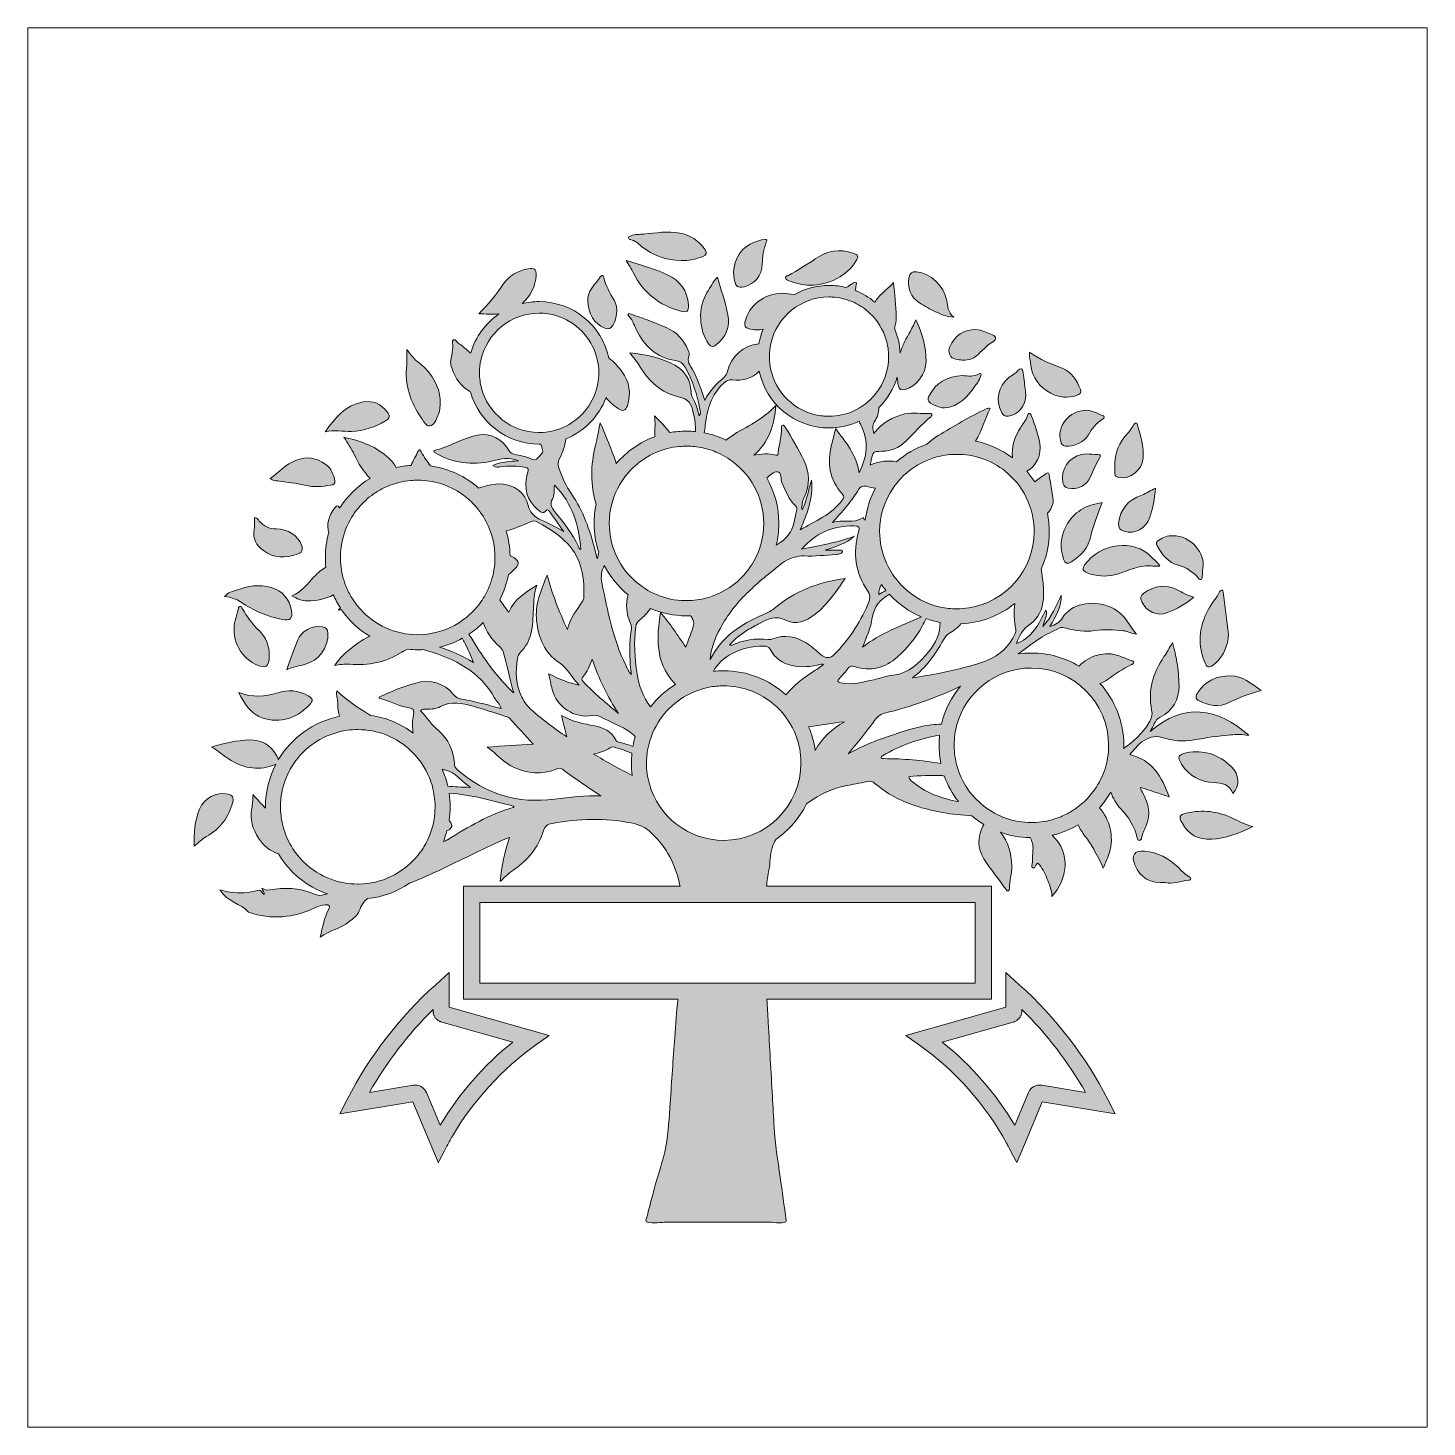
# Model space of a CAD drawing. Header units: inches. Extents: x 0 to 12, y -12 to 0.
import ezdxf

# ---------------------------------------------------------------- set-up
doc = ezdxf.new("R2010")
doc.units = ezdxf.units.IN
doc.header["$MEASUREMENT"] = 0
doc.layers.add('Layer 1', color=7, linetype='Continuous')

# ---------------------------------------------------------------- blocks, each defined once
blk = doc.blocks.new('block 2')
at = {"layer": 'Layer 1', "true_color": 0xffffff}
h = blk.add_hatch(color=7, dxfattribs=at)
h.dxf.hatch_style = 2
edge = h.paths.add_edge_path()
edge.add_spline(control_points=[(5.168, -1.815), (5.207, -1.822), (5.233, -1.85), (5.262, -1.873), (5.362, -1.954), (5.477, -1.991), (5.604, -1.995), (5.668, -1.997), (5.729, -1.983), (5.788, -1.96), (5.822, -1.947), (5.827, -1.928), (5.806, -1.899), (5.753, -1.823), (5.679, -1.776), (5.59, -1.759), (5.487, -1.738), (5.384, -1.759), (5.282, -1.768), (5.246, -1.772), (5.207, -1.766), (5.173, -1.783), (5.165, -1.788), (5.15, -1.784), (5.151, -1.799), (5.151, -1.808), (5.16, -1.814), (5.168, -1.815)], knot_values=[0, 0, 0, 0, 1, 1, 1, 2, 2, 2, 3, 3, 3, 4, 4, 4, 5, 5, 5, 6, 6, 6, 7, 7, 7, 8, 8, 8, 9, 9, 9, 9], degree=3, periodic=1)
h = blk.add_hatch(color=7, dxfattribs=at)
h.dxf.hatch_style = 2
edge = h.paths.add_edge_path()
edge.add_spline(control_points=[(6.142, -2.219), (6.235, -2.197), (6.296, -2.122), (6.298, -2.026), (6.3, -1.961), (6.309, -1.898), (6.333, -1.837), (6.339, -1.823), (6.343, -1.809), (6.319, -1.813), (6.171, -1.837), (6.06, -1.925), (6.051, -2.101), (6.054, -2.116), (6.057, -2.141), (6.061, -2.166), (6.069, -2.219), (6.089, -2.231), (6.142, -2.219)], knot_values=[0, 0, 0, 0, 1, 1, 1, 2, 2, 2, 3, 3, 3, 4, 4, 4, 5, 5, 5, 6, 6, 6, 6], degree=3, periodic=1)
h = blk.add_hatch(color=7, dxfattribs=at)
h.dxf.hatch_style = 2
edge = h.paths.add_edge_path()
edge.add_spline(control_points=[(6.525, -2.168), (6.584, -2.188), (6.644, -2.207), (6.708, -2.207), (6.87, -2.205), (7.027, -2.123), (7.102, -2.001), (7.127, -1.959), (7.123, -1.947), (7.077, -1.931), (6.961, -1.892), (6.853, -1.912), (6.753, -1.98), (6.679, -2.031), (6.601, -2.076), (6.524, -2.122), (6.515, -2.127), (6.498, -2.124), (6.498, -2.14), (6.498, -2.155), (6.512, -2.163), (6.525, -2.168)], knot_values=[0, 0, 0, 0, 1, 1, 1, 2, 2, 2, 3, 3, 3, 4, 4, 4, 5, 5, 5, 6, 6, 6, 7, 7, 7, 7], degree=3, periodic=1)
h = blk.add_hatch(color=7, dxfattribs=at)
h.dxf.hatch_style = 2
edge = h.paths.add_edge_path()
edge.add_spline(control_points=[(5.6, -2.429), (5.653, -2.443), (5.669, -2.432), (5.665, -2.376), (5.658, -2.253), (5.592, -2.166), (5.483, -2.116), (5.374, -2.066), (5.259, -2.033), (5.131, -1.993), (5.155, -2.035), (5.176, -2.065), (5.192, -2.098), (5.277, -2.272), (5.415, -2.379), (5.6, -2.429)], knot_values=[0, 0, 0, 0, 1, 1, 1, 2, 2, 2, 3, 3, 3, 4, 4, 4, 5, 5, 5, 5], degree=3, periodic=1)
h = blk.add_hatch(color=7, dxfattribs=at)
h.dxf.hatch_style = 2
edge = h.paths.add_edge_path()
edge.add_spline(control_points=[(9.533, -6.969), (9.544, -6.968), (9.551, -6.958), (9.552, -6.949), (9.558, -6.911), (9.575, -6.877), (9.59, -6.843), (9.633, -6.746), (9.61, -6.655), (9.565, -6.565), (9.558, -6.551), (9.542, -6.54), (9.543, -6.514), (9.625, -6.541), (9.705, -6.567), (9.788, -6.595), (9.725, -6.424), (9.645, -6.277), (9.45, -6.232), (9.487, -6.193), (9.515, -6.15), (9.555, -6.124), (9.604, -6.091), (9.659, -6.063), (9.726, -6.085), (9.816, -6.114), (9.909, -6.124), (10.002, -6.107), (10.106, -6.088), (10.209, -6.072), (10.314, -6.064), (10.367, -6.059), (10.419, -6.059), (10.472, -6.067), (10.198, -5.829), (9.917, -5.783), (9.624, -6.034), (9.657, -5.993), (9.66, -5.937), (9.712, -5.91), (9.82, -5.855), (9.873, -5.762), (9.873, -5.642), (9.872, -5.574), (9.865, -5.506), (9.855, -5.439), (9.848, -5.386), (9.832, -5.333), (9.818, -5.27), (9.789, -5.318), (9.769, -5.357), (9.744, -5.392), (9.65, -5.532), (9.604, -5.682), (9.638, -5.85), (9.647, -5.893), (9.637, -5.925), (9.615, -5.959), (9.557, -6.053), (9.483, -6.123), (9.398, -6.181), (9.398, -6.172), (9.399, -6.162), (9.399, -6.152), (9.399, -5.949), (9.321, -5.763), (9.195, -5.622), (9.195, -5.622), (9.195, -5.622), (9.195, -5.622), (9.218, -5.615), (9.24, -5.604), (9.26, -5.589), (9.325, -5.54), (9.393, -5.496), (9.466, -5.461), (9.474, -5.457), (9.483, -5.455), (9.484, -5.445), (9.485, -5.432), (9.473, -5.43), (9.464, -5.426), (9.429, -5.413), (9.395, -5.399), (9.36, -5.386), (9.238, -5.341), (9.098, -5.382), (9.016, -5.475), (9.016, -5.475), (9.016, -5.475), (9.016, -5.475), (8.897, -5.402), (8.756, -5.361), (8.607, -5.361), (8.569, -5.361), (8.533, -5.363), (8.497, -5.368), (8.497, -5.368), (8.494, -5.368), (8.494, -5.368), (8.559, -5.323), (8.617, -5.275), (8.679, -5.236), (8.732, -5.202), (8.79, -5.177), (8.846, -5.148), (8.865, -5.138), (8.885, -5.143), (8.905, -5.149), (8.984, -5.171), (9.066, -5.182), (9.147, -5.169), (9.231, -5.156), (9.312, -5.161), (9.395, -5.17), (9.43, -5.174), (9.461, -5.193), (9.507, -5.199), (9.474, -5.153), (9.447, -5.117), (9.422, -5.08), (9.384, -5.024), (9.333, -4.987), (9.272, -4.962), (9.122, -4.902), (8.947, -4.941), (8.874, -5.059), (8.848, -5.102), (8.814, -5.117), (8.764, -5.134), (8.818, -5.046), (8.865, -4.964), (8.863, -4.865), (8.819, -4.957), (8.783, -5.052), (8.704, -5.133), (8.716, -5.081), (8.747, -5.043), (8.731, -4.993), (8.697, -5.049), (8.676, -5.112), (8.634, -5.162), (8.588, -5.219), (8.532, -5.262), (8.479, -5.279), (8.502, -5.213), (8.531, -5.156), (8.595, -5.114), (8.668, -5.065), (8.702, -4.983), (8.71, -4.895), (8.717, -4.81), (8.703, -4.727), (8.69, -4.643), (8.735, -4.544), (8.76, -4.434), (8.76, -4.319), (8.76, -4.265), (8.754, -4.213), (8.744, -4.162), (8.774, -4.132), (8.794, -4.091), (8.794, -4.052), (8.782, -3.979), (8.771, -3.904), (8.758, -3.829), (8.754, -3.806), (8.741, -3.816), (8.729, -3.824), (8.699, -3.846), (8.668, -3.867), (8.64, -3.89), (8.638, -3.891), (8.637, -3.892), (8.635, -3.893), (8.615, -3.861), (8.592, -3.831), (8.567, -3.802), (8.567, -3.802), (8.567, -3.802), (8.567, -3.802), (8.648, -3.76), (8.696, -3.662), (8.678, -3.562), (8.663, -3.48), (8.638, -3.402), (8.606, -3.325), (8.603, -3.317), (8.601, -3.307), (8.592, -3.306), (8.58, -3.306), (8.575, -3.316), (8.572, -3.326), (8.56, -3.366), (8.533, -3.397), (8.512, -3.431), (8.471, -3.496), (8.441, -3.566), (8.443, -3.654), (8.443, -3.665), (8.443, -3.676), (8.444, -3.687), (8.444, -3.687), (8.444, -3.687), (8.444, -3.687), (8.352, -3.617), (8.243, -3.567), (8.126, -3.543), (8.186, -3.457), (8.205, -3.354), (8.254, -3.265), (8.239, -3.253), (8.229, -3.264), (8.219, -3.268), (8.075, -3.333), (7.942, -3.417), (7.806, -3.496), (7.772, -3.515), (7.744, -3.543), (7.714, -3.567), (7.713, -3.568), (7.712, -3.569), (7.711, -3.57), (7.711, -3.57), (7.71, -3.57), (7.71, -3.57), (7.613, -3.604), (7.525, -3.655), (7.449, -3.721), (7.382, -3.707), (7.309, -3.713), (7.225, -3.749), (7.229, -3.728), (7.23, -3.716), (7.233, -3.705), (7.248, -3.633), (7.248, -3.633), (7.323, -3.631), (7.401, -3.629), (7.47, -3.602), (7.526, -3.548), (7.598, -3.477), (7.666, -3.401), (7.743, -3.334), (7.749, -3.329), (7.758, -3.322), (7.752, -3.313), (7.749, -3.309), (7.741, -3.306), (7.735, -3.306), (7.664, -3.312), (7.593, -3.295), (7.522, -3.311), (7.416, -3.335), (7.327, -3.386), (7.256, -3.477), (7.244, -3.439), (7.239, -3.411), (7.259, -3.38), (7.285, -3.341), (7.298, -3.298), (7.299, -3.255), (7.371, -3.184), (7.427, -3.094), (7.456, -2.994), (7.456, -2.994), (7.456, -2.994), (7.456, -2.994), (7.458, -3.017), (7.461, -3.04), (7.465, -3.063), (7.472, -3.1), (7.487, -3.111), (7.524, -3.1), (7.624, -3.07), (7.702, -2.97), (7.703, -2.86), (7.704, -2.735), (7.671, -2.617), (7.614, -2.502), (7.593, -2.572), (7.548, -2.628), (7.518, -2.693), (7.503, -2.725), (7.491, -2.757), (7.481, -2.79), (7.478, -2.714), (7.46, -2.642), (7.431, -2.575), (7.442, -2.547), (7.447, -2.514), (7.447, -2.479), (7.447, -2.381), (7.434, -2.285), (7.423, -2.184), (7.385, -2.231), (7.333, -2.263), (7.296, -2.308), (7.284, -2.323), (7.273, -2.337), (7.264, -2.352), (7.214, -2.309), (7.157, -2.275), (7.096, -2.251), (7.098, -2.235), (7.101, -2.219), (7.104, -2.203), (7.107, -2.193), (7.11, -2.182), (7.094, -2.18), (7.089, -2.182), (7.085, -2.184), (7.08, -2.187), (7.06, -2.2), (7.039, -2.213), (7.018, -2.226), (6.971, -2.214), (6.921, -2.208), (6.871, -2.208), (6.763, -2.208), (6.662, -2.236), (6.574, -2.285), (6.574, -2.285), (6.574, -2.285), (6.574, -2.285), (6.538, -2.281), (6.504, -2.278), (6.474, -2.275), (6.317, -2.274), (6.176, -2.385), (6.15, -2.522), (6.144, -2.555), (6.151, -2.573), (6.185, -2.581), (6.229, -2.591), (6.269, -2.592), (6.307, -2.583), (6.29, -2.623), (6.277, -2.664), (6.269, -2.708), (6.139, -2.722), (6.03, -2.817), (6.001, -2.943), (5.996, -2.962), (5.988, -2.978), (5.974, -2.991), (5.912, -3.052), (5.842, -3.108), (5.806, -3.194), (5.773, -3.102), (5.746, -3.012), (5.7, -2.93), (5.679, -2.893), (5.648, -2.859), (5.671, -2.81), (5.676, -2.799), (5.668, -2.78), (5.663, -2.766), (5.627, -2.675), (5.565, -2.608), (5.474, -2.57), (5.418, -2.546), (5.362, -2.522), (5.305, -2.501), (5.255, -2.482), (5.204, -2.466), (5.154, -2.449), (5.152, -2.453), (5.149, -2.456), (5.146, -2.46), (5.179, -2.497), (5.198, -2.542), (5.218, -2.586), (5.285, -2.73), (5.391, -2.828), (5.553, -2.853), (5.591, -2.859), (5.617, -2.875), (5.637, -2.909), (5.702, -3.023), (5.739, -3.145), (5.764, -3.272), (5.767, -3.288), (5.773, -3.304), (5.756, -3.328), (5.744, -3.267), (5.725, -3.216), (5.7, -3.169), (5.692, -3.153), (5.688, -3.138), (5.687, -3.12), (5.684, -3.018), (5.634, -2.94), (5.548, -2.892), (5.433, -2.828), (5.304, -2.804), (5.162, -2.785), (5.196, -2.83), (5.225, -2.864), (5.248, -2.903), (5.325, -3.031), (5.432, -3.13), (5.579, -3.163), (5.663, -3.182), (5.696, -3.224), (5.705, -3.3), (5.706, -3.301), (5.706, -3.303), (5.707, -3.305), (5.72, -3.358), (5.727, -3.41), (5.725, -3.462), (5.7, -3.459), (5.674, -3.458), (5.648, -3.458), (5.599, -3.458), (5.552, -3.462), (5.505, -3.471), (5.465, -3.42), (5.421, -3.372), (5.374, -3.327), (5.381, -3.385), (5.378, -3.442), (5.376, -3.5), (5.376, -3.502), (5.376, -3.504), (5.376, -3.506), (5.247, -3.553), (5.134, -3.633), (5.046, -3.736), (5.044, -3.731), (5.043, -3.726), (5.041, -3.72), (5.004, -3.611), (4.961, -3.505), (4.907, -3.386), (4.894, -3.462), (4.883, -3.521), (4.868, -3.58), (4.826, -3.75), (4.822, -3.921), (4.873, -4.087), (4.862, -4.139), (4.856, -4.194), (4.856, -4.25), (4.856, -4.335), (4.87, -4.418), (4.895, -4.495), (4.892, -4.513), (4.888, -4.532), (4.883, -4.553), (4.873, -4.518), (4.868, -4.496), (4.862, -4.473), (4.818, -4.305), (4.763, -4.142), (4.662, -3.997), (4.614, -3.928), (4.582, -3.852), (4.553, -3.774), (4.542, -3.744), (4.546, -3.719), (4.56, -3.692), (4.588, -3.638), (4.606, -3.582), (4.614, -3.525), (4.772, -3.461), (4.898, -3.331), (4.958, -3.17), (4.987, -3.207), (5.022, -3.239), (5.066, -3.266), (5.103, -3.289), (5.126, -3.287), (5.141, -3.24), (5.174, -3.134), (5.16, -3.035), (5.094, -2.946), (5.061, -2.903), (5.024, -2.864), (4.982, -2.829), (4.982, -2.829), (4.982, -2.829), (4.982, -2.829), (4.923, -2.554), (4.677, -2.347), (4.384, -2.347), (4.334, -2.347), (4.285, -2.353), (4.239, -2.364), (4.239, -2.364), (4.239, -2.364), (4.239, -2.364), (4.308, -2.3), (4.356, -2.21), (4.358, -2.123), (4.359, -2.07), (4.344, -2.054), (4.292, -2.065), (4.204, -2.082), (4.127, -2.123), (4.076, -2.197), (4.014, -2.287), (3.949, -2.372), (3.867, -2.452), (3.925, -2.452), (3.983, -2.457), (4.041, -2.453), (4.041, -2.453), (4.04, -2.453), (4.04, -2.453), (4.04, -2.453), (4.04, -2.453), (4.04, -2.453), (4.04, -2.453), (4.04, -2.453), (4.04, -2.453), (3.925, -2.532), (3.838, -2.649), (3.798, -2.786), (3.795, -2.786), (3.793, -2.786), (3.791, -2.785), (3.761, -2.761), (3.736, -2.73), (3.701, -2.711), (3.682, -2.701), (3.671, -2.667), (3.651, -2.674), (3.627, -2.683), (3.651, -2.713), (3.645, -2.734), (3.642, -2.747), (3.641, -2.76), (3.639, -2.774), (3.635, -2.813), (3.619, -2.856), (3.628, -2.893), (3.65, -2.979), (3.695, -3.054), (3.772, -3.107), (3.78, -3.112), (3.788, -3.117), (3.795, -3.121), (3.867, -3.379), (4.104, -3.569), (4.384, -3.569), (4.389, -3.569), (4.394, -3.569), (4.399, -3.569), (4.402, -3.581), (4.406, -3.592), (4.41, -3.603), (4.427, -3.644), (4.396, -3.661), (4.376, -3.685), (4.357, -3.709), (4.337, -3.706), (4.313, -3.695), (4.268, -3.675), (4.219, -3.667), (4.171, -3.656), (4.152, -3.651), (4.138, -3.645), (4.128, -3.626), (4.076, -3.528), (3.964, -3.471), (3.855, -3.492), (3.724, -3.519), (3.611, -3.595), (3.48, -3.626), (3.485, -3.635), (3.486, -3.639), (3.488, -3.641), (3.643, -3.734), (3.808, -3.755), (3.983, -3.713), (4.054, -3.696), (4.126, -3.675), (4.207, -3.713), (4.128, -3.716), (4.059, -3.723), (3.987, -3.752), (4.014, -3.773), (4.035, -3.767), (4.054, -3.764), (4.115, -3.755), (4.175, -3.756), (4.236, -3.764), (4.298, -3.772), (4.298, -3.77), (4.283, -3.829), (4.253, -3.946), (4.276, -4.048), (4.37, -4.129), (4.391, -4.147), (4.416, -4.176), (4.447, -4.137), (4.453, -4.129), (4.462, -4.132), (4.468, -4.14), (4.511, -4.2), (4.553, -4.26), (4.596, -4.32), (4.526, -4.279), (4.456, -4.245), (4.385, -4.212), (4.34, -4.19), (4.304, -4.147), (4.289, -4.097), (4.282, -4.071), (4.277, -4.045), (4.262, -4.023), (4.2, -3.931), (4.086, -3.892), (3.969, -3.919), (3.934, -3.927), (3.899, -3.936), (3.865, -3.946), (3.751, -3.847), (3.609, -3.779), (3.453, -3.757), (3.423, -3.719), (3.397, -3.678), (3.373, -3.636), (3.367, -3.624), (3.356, -3.606), (3.346, -3.629), (3.329, -3.671), (3.301, -3.71), (3.287, -3.752), (3.287, -3.752), (3.287, -3.752), (3.287, -3.752), (3.242, -3.755), (3.199, -3.761), (3.157, -3.772), (3.143, -3.742), (3.122, -3.715), (3.096, -3.691), (2.992, -3.593), (2.861, -3.543), (2.71, -3.511), (2.746, -3.564), (2.774, -3.609), (2.797, -3.657), (2.833, -3.734), (2.878, -3.803), (2.934, -3.863), (2.828, -3.927), (2.739, -4.015), (2.673, -4.119), (2.672, -4.118), (2.672, -4.117), (2.671, -4.116), (2.661, -4.092), (2.649, -4.094), (2.635, -4.112), (2.574, -4.185), (2.56, -4.264), (2.58, -4.329), (2.58, -4.329), (2.58, -4.329), (2.58, -4.329), (2.561, -4.397), (2.551, -4.468), (2.551, -4.541), (2.551, -4.57), (2.552, -4.598), (2.555, -4.626), (2.521, -4.644), (2.487, -4.672), (2.452, -4.709), (2.397, -4.767), (2.351, -4.837), (2.264, -4.87), (2.308, -4.899), (2.35, -4.913), (2.393, -4.914), (2.476, -4.915), (2.552, -4.898), (2.619, -4.863), (2.637, -4.902), (2.657, -4.939), (2.68, -4.975), (2.674, -4.98), (2.668, -4.986), (2.661, -4.992), (2.671, -4.991), (2.681, -4.99), (2.69, -4.99), (2.753, -5.082), (2.836, -5.159), (2.931, -5.217), (2.859, -5.249), (2.799, -5.301), (2.738, -5.348), (2.697, -5.38), (2.666, -5.425), (2.629, -5.467), (2.673, -5.461), (2.716, -5.454), (2.76, -5.457), (2.92, -5.471), (3.073, -5.442), (3.207, -5.353), (3.224, -5.342), (3.24, -5.334), (3.256, -5.328), (3.284, -5.332), (3.313, -5.333), (3.343, -5.333), (3.358, -5.333), (3.374, -5.333), (3.389, -5.332), (3.4, -5.335), (3.411, -5.338), (3.423, -5.341), (3.661, -5.412), (3.875, -5.517), (4.002, -5.747), (4.019, -5.776), (4.047, -5.799), (4.059, -5.838), (3.994, -5.821), (3.936, -5.804), (3.877, -5.79), (3.818, -5.775), (3.758, -5.763), (3.698, -5.752), (3.675, -5.747), (3.664, -5.732), (3.651, -5.716), (3.574, -5.619), (3.444, -5.581), (3.326, -5.619), (3.281, -5.633), (3.234, -5.645), (3.19, -5.662), (3.13, -5.686), (3.072, -5.713), (3.013, -5.739), (3.013, -5.743), (3.013, -5.748), (3.014, -5.752), (3.096, -5.764), (3.164, -5.815), (3.245, -5.827), (3.308, -5.837), (3.317, -5.837), (3.303, -5.912), (3.296, -5.957), (3.296, -6.003), (3.305, -6.048), (3.2, -5.969), (3.075, -5.915), (2.939, -5.896), (2.939, -5.896), (2.939, -5.896), (2.939, -5.896), (2.936, -5.894), (2.933, -5.892), (2.93, -5.89), (2.833, -5.832), (2.738, -5.771), (2.649, -5.686), (2.641, -5.732), (2.659, -5.765), (2.658, -5.8), (2.656, -5.837), (2.662, -5.871), (2.673, -5.904), (2.449, -5.949), (2.259, -6.088), (2.147, -6.278), (2.147, -6.278), (2.147, -6.278), (2.147, -6.278), (2.145, -6.268), (2.14, -6.256), (2.132, -6.241), (2.082, -6.149), (2.001, -6.103), (1.898, -6.107), (1.794, -6.112), (1.69, -6.13), (1.574, -6.169), (1.634, -6.2), (1.674, -6.239), (1.72, -6.269), (1.836, -6.345), (1.961, -6.373), (2.097, -6.327), (2.109, -6.323), (2.119, -6.319), (2.127, -6.315), (2.127, -6.315), (2.127, -6.315), (2.127, -6.315), (2.069, -6.424), (2.037, -6.548), (2.037, -6.68), (2.037, -6.684), (2.037, -6.688), (2.037, -6.692), (2.001, -6.656), (1.966, -6.618), (1.931, -6.575), (1.927, -6.624), (1.927, -6.659), (1.92, -6.694), (1.902, -6.788), (1.927, -6.872), (1.978, -6.95), (2.02, -7.014), (2.076, -7.06), (2.148, -7.084), (2.148, -7.084), (2.148, -7.084), (2.148, -7.084), (2.242, -7.243), (2.391, -7.366), (2.568, -7.428), (2.553, -7.432), (2.538, -7.435), (2.523, -7.439), (2.497, -7.445), (2.474, -7.436), (2.45, -7.426), (2.327, -7.375), (2.2, -7.371), (2.071, -7.393), (2.046, -7.398), (2.028, -7.393), (2.006, -7.379), (2.011, -7.401), (2.032, -7.411), (2.027, -7.432), (2.004, -7.424), (2, -7.388), (1.975, -7.395), (1.895, -7.417), (1.816, -7.427), (1.734, -7.412), (1.707, -7.408), (1.68, -7.401), (1.646, -7.393), (1.708, -7.493), (1.824, -7.508), (1.892, -7.585), (2.089, -7.65), (2.28, -7.635), (2.465, -7.544), (2.492, -7.531), (2.519, -7.526), (2.548, -7.522), (2.587, -7.518), (2.594, -7.531), (2.577, -7.563), (2.541, -7.633), (2.528, -7.71), (2.507, -7.798), (2.59, -7.737), (2.682, -7.725), (2.753, -7.667), (2.787, -7.639), (2.829, -7.612), (2.842, -7.572), (2.858, -7.525), (2.882, -7.492), (2.912, -7.468), (3.044, -7.454), (3.168, -7.407), (3.273, -7.336), (3.464, -7.26), (3.648, -7.167), (3.833, -7.077), (3.927, -7.032), (4.02, -6.985), (4.131, -6.943), (4.087, -7.069), (4.061, -7.186), (4.051, -7.321), (4.094, -7.278), (4.132, -7.245), (4.173, -7.216), (4.29, -7.135), (4.378, -7.029), (4.42, -6.891), (4.433, -6.849), (4.455, -6.83), (4.496, -6.822), (4.722, -6.779), (4.947, -6.776), (5.174, -6.818), (5.244, -6.831), (5.302, -6.86), (5.352, -6.908), (5.478, -7.028), (5.554, -7.177), (5.589, -7.344), (5.591, -7.35), (5.592, -7.356), (5.593, -7.362), (5.593, -7.362), (3.736, -7.362), (3.736, -7.362), (3.736, -7.362), (3.736, -8.331), (3.736, -8.331), (3.736, -8.331), (5.573, -8.331), (5.573, -8.331), (5.565, -8.44), (5.556, -8.549), (5.548, -8.658), (5.533, -8.845), (5.522, -9.032), (5.508, -9.22), (5.499, -9.345), (5.495, -9.47), (5.471, -9.593), (5.447, -9.718), (5.403, -9.837), (5.371, -9.96), (5.358, -10.011), (5.344, -10.062), (5.331, -10.113), (5.324, -10.139), (5.317, -10.166), (5.31, -10.192), (5.303, -10.218), (5.287, -10.237), (5.314, -10.243), (5.363, -10.255), (5.43, -10.243), (5.48, -10.243), (5.48, -10.243), (6.364, -10.243), (6.364, -10.243), (6.388, -10.243), (6.508, -10.266), (6.503, -10.228), (6.487, -10.104), (6.47, -9.98), (6.452, -9.856), (6.432, -9.713), (6.408, -9.572), (6.4, -9.428), (6.395, -9.339), (6.39, -9.251), (6.385, -9.163), (6.373, -8.952), (6.361, -8.741), (6.35, -8.53), (6.346, -8.464), (6.342, -8.397), (6.338, -8.331), (6.338, -8.331), (8.264, -8.331), (8.264, -8.331), (8.264, -8.331), (8.264, -7.362), (8.264, -7.362), (8.264, -7.362), (6.334, -7.362), (6.334, -7.362), (6.339, -7.315), (6.347, -7.268), (6.355, -7.221), (6.367, -7.159), (6.365, -7.092), (6.383, -7.032), (6.391, -7.006), (6.402, -6.981), (6.417, -6.957), (6.527, -6.881), (6.618, -6.777), (6.678, -6.656), (6.755, -6.596), (6.842, -6.55), (6.936, -6.52), (6.96, -6.513), (6.985, -6.506), (7.01, -6.501), (7.072, -6.488), (7.134, -6.478), (7.195, -6.463), (7.225, -6.456), (7.245, -6.462), (7.268, -6.482), (7.367, -6.567), (7.48, -6.628), (7.604, -6.669), (7.764, -6.722), (7.928, -6.749), (8.095, -6.757), (8.128, -6.784), (8.162, -6.809), (8.199, -6.831), (8.199, -6.831), (8.199, -6.831), (8.199, -6.831), (8.196, -6.835), (8.194, -6.84), (8.191, -6.846), (8.143, -6.941), (8.144, -7.038), (8.2, -7.127), (8.259, -7.218), (8.326, -7.303), (8.39, -7.39), (8.395, -7.397), (8.401, -7.405), (8.41, -7.401), (8.415, -7.398), (8.419, -7.39), (8.418, -7.384), (8.415, -7.317), (8.441, -7.254), (8.438, -7.187), (8.437, -7.077), (8.406, -6.98), (8.342, -6.899), (8.342, -6.899), (8.342, -6.899), (8.342, -6.899), (8.421, -6.927), (8.506, -6.943), (8.595, -6.944), (8.613, -6.974), (8.623, -7.009), (8.62, -7.052), (8.617, -7.086), (8.616, -7.12), (8.615, -7.154), (8.615, -7.171), (8.599, -7.197), (8.62, -7.204), (8.643, -7.213), (8.64, -7.179), (8.653, -7.168), (8.655, -7.166), (8.659, -7.165), (8.663, -7.163), (8.697, -7.201), (8.721, -7.246), (8.739, -7.294), (8.758, -7.342), (8.785, -7.387), (8.782, -7.45), (8.912, -7.305), (8.952, -7.083), (8.785, -6.924), (8.865, -6.906), (8.94, -6.875), (9.008, -6.835), (9.022, -6.868), (9.042, -6.9), (9.066, -6.931), (9.095, -6.966), (9.119, -7.005), (9.141, -7.045), (9.17, -7.097), (9.2, -7.148), (9.221, -7.206), (9.244, -7.159), (9.262, -7.116), (9.276, -7.071), (9.317, -6.94), (9.279, -6.789), (9.19, -6.688), (9.227, -6.647), (9.26, -6.603), (9.288, -6.555), (9.307, -6.607), (9.333, -6.656), (9.372, -6.696), (9.441, -6.768), (9.492, -6.85), (9.515, -6.949), (9.517, -6.958), (9.519, -6.97), (9.533, -6.969)], knot_values=[0, 0, 0, 0, 1, 1, 1, 2, 2, 2, 3, 3, 3, 4, 4, 4, 5, 5, 5, 6, 6, 6, 7, 7, 7, 8, 8, 8, 9, 9, 9, 10, 10, 10, 11, 11, 11, 12, 12, 12, 13, 13, 13, 14, 14, 14, 15, 15, 15, 16, 16, 16, 17, 17, 17, 18, 18, 18, 19, 19, 19, 20, 20, 20, 21, 21, 21, 22, 22, 22, 23, 23, 23, 24, 24, 24, 25, 25, 25, 26, 26, 26, 27, 27, 27, 28, 28, 28, 29, 29, 29, 30, 30, 30, 31, 31, 31, 32, 32, 32, 33, 33, 33, 34, 34, 34, 35, 35, 35, 36, 36, 36, 37, 37, 37, 38, 38, 38, 39, 39, 39, 40, 40, 40, 41, 41, 41, 42, 42, 42, 43, 43, 43, 44, 44, 44, 45, 45, 45, 46, 46, 46, 47, 47, 47, 48, 48, 48, 49, 49, 49, 50, 50, 50, 51, 51, 51, 52, 52, 52, 53, 53, 53, 54, 54, 54, 55, 55, 55, 56, 56, 56, 57, 57, 57, 58, 58, 58, 59, 59, 59, 60, 60, 60, 61, 61, 61, 62, 62, 62, 63, 63, 63, 64, 64, 64, 65, 65, 65, 66, 66, 66, 67, 67, 67, 68, 68, 68, 69, 69, 69, 70, 70, 70, 71, 71, 71, 72, 72, 72, 73, 73, 73, 74, 74, 74, 75, 75, 75, 76, 76, 76, 77, 77, 77, 78, 78, 78, 79, 79, 79, 80, 80, 80, 81, 81, 81, 82, 82, 82, 83, 83, 83, 84, 84, 84, 85, 85, 85, 86, 86, 86, 87, 87, 87, 88, 88, 88, 89, 89, 89, 90, 90, 90, 91, 91, 91, 92, 92, 92, 93, 93, 93, 94, 94, 94, 95, 95, 95, 96, 96, 96, 97, 97, 97, 98, 98, 98, 99, 99, 99, 100, 100, 100, 101, 101, 101, 102, 102, 102, 103, 103, 103, 104, 104, 104, 105, 105, 105, 106, 106, 106, 107, 107, 107, 108, 108, 108, 109, 109, 109, 110, 110, 110, 111, 111, 111, 112, 112, 112, 113, 113, 113, 114, 114, 114, 115, 115, 115, 116, 116, 116, 117, 117, 117, 118, 118, 118, 119, 119, 119, 120, 120, 120, 121, 121, 121, 122, 122, 122, 123, 123, 123, 124, 124, 124, 125, 125, 125, 126, 126, 126, 127, 127, 127, 128, 128, 128, 129, 129, 129, 130, 130, 130, 131, 131, 131, 132, 132, 132, 133, 133, 133, 134, 134, 134, 135, 135, 135, 136, 136, 136, 137, 137, 137, 138, 138, 138, 139, 139, 139, 140, 140, 140, 141, 141, 141, 142, 142, 142, 143, 143, 143, 144, 144, 144, 145, 145, 145, 146, 146, 146, 147, 147, 147, 148, 148, 148, 149, 149, 149, 150, 150, 150, 151, 151, 151, 152, 152, 152, 153, 153, 153, 154, 154, 154, 155, 155, 155, 156, 156, 156, 157, 157, 157, 158, 158, 158, 159, 159, 159, 160, 160, 160, 161, 161, 161, 162, 162, 162, 163, 163, 163, 164, 164, 164, 165, 165, 165, 166, 166, 166, 167, 167, 167, 168, 168, 168, 169, 169, 169, 170, 170, 170, 171, 171, 171, 172, 172, 172, 173, 173, 173, 174, 174, 174, 175, 175, 175, 176, 176, 176, 177, 177, 177, 178, 178, 178, 179, 179, 179, 180, 180, 180, 181, 181, 181, 182, 182, 182, 183, 183, 183, 184, 184, 184, 185, 185, 185, 186, 186, 186, 187, 187, 187, 188, 188, 188, 189, 189, 189, 190, 190, 190, 191, 191, 191, 192, 192, 192, 193, 193, 193, 194, 194, 194, 195, 195, 195, 196, 196, 196, 197, 197, 197, 198, 198, 198, 199, 199, 199, 200, 200, 200, 201, 201, 201, 202, 202, 202, 203, 203, 203, 204, 204, 204, 205, 205, 205, 206, 206, 206, 207, 207, 207, 208, 208, 208, 209, 209, 209, 210, 210, 210, 211, 211, 211, 212, 212, 212, 213, 213, 213, 214, 214, 214, 215, 215, 215, 216, 216, 216, 217, 217, 217, 218, 218, 218, 219, 219, 219, 220, 220, 220, 221, 221, 221, 222, 222, 222, 223, 223, 223, 224, 224, 224, 225, 225, 225, 226, 226, 226, 227, 227, 227, 228, 228, 228, 229, 229, 229, 230, 230, 230, 231, 231, 231, 232, 232, 232, 233, 233, 233, 234, 234, 234, 235, 235, 235, 236, 236, 236, 237, 237, 237, 238, 238, 238, 239, 239, 239, 240, 240, 240, 241, 241, 241, 242, 242, 242, 243, 243, 243, 244, 244, 244, 245, 245, 245, 246, 246, 246, 247, 247, 247, 248, 248, 248, 249, 249, 249, 250, 250, 250, 251, 251, 251, 252, 252, 252, 253, 253, 253, 254, 254, 254, 255, 255, 255, 256, 256, 256, 257, 257, 257, 258, 258, 258, 259, 259, 259, 260, 260, 260, 261, 261, 261, 262, 262, 262, 263, 263, 263, 264, 264, 264, 265, 265, 265, 266, 266, 266, 267, 267, 267, 268, 268, 268, 269, 269, 269, 270, 270, 270, 271, 271, 271, 272, 272, 272, 273, 273, 273, 274, 274, 274, 275, 275, 275, 276, 276, 276, 277, 277, 277, 278, 278, 278, 279, 279, 279, 280, 280, 280, 281, 281, 281, 282, 282, 282, 283, 283, 283, 284, 284, 284, 285, 285, 285, 286, 286, 286, 287, 287, 287, 288, 288, 288, 289, 289, 289, 290, 290, 290, 291, 291, 291, 292, 292, 292, 293, 293, 293, 294, 294, 294, 295, 295, 295, 296, 296, 296, 297, 297, 297, 298, 298, 298, 299, 299, 299, 300, 300, 300, 301, 301, 301, 302, 302, 302, 303, 303, 303, 304, 304, 304, 305, 305, 305, 306, 306, 306, 307, 307, 307, 308, 308, 308, 309, 309, 309, 310, 310, 310, 311, 311, 311, 312, 312, 312, 313, 313, 313, 314, 314, 314, 315, 315, 315, 316, 316, 316, 317, 317, 317, 318, 318, 318, 319, 319, 319, 320, 320, 320, 321, 321, 321, 322, 322, 322, 323, 323, 323, 324, 324, 324, 325, 325, 325, 326, 326, 326, 327, 327, 327, 328, 328, 328, 329, 329, 329, 330, 330, 330, 331, 331, 331, 332, 332, 332, 333, 333, 333, 334, 334, 334, 335, 335, 335, 336, 336, 336, 337, 337, 337, 338, 338, 338, 339, 339, 339, 340, 340, 340, 341, 341, 341, 342, 342, 342, 343, 343, 343, 344, 344, 344, 345, 345, 345, 346, 346, 346, 347, 347, 347, 348, 348, 348, 349, 349, 349, 350, 350, 350, 351, 351, 351, 352, 352, 352, 353, 353, 353, 354, 354, 354, 355, 355, 355, 356, 356, 356, 357, 357, 357, 358, 358, 358, 359, 359, 359, 360, 360, 360, 361, 361, 361, 361], degree=3, periodic=1)
edge = h.paths.add_edge_path()
edge.add_spline(control_points=[(4.384, -3.47), (4.384, -3.47), (4.38, -3.47), (4.38, -3.47), (4.145, -3.467), (3.948, -3.307), (3.89, -3.09), (3.89, -3.09), (3.89, -3.09), (3.89, -3.09), (3.879, -3.047), (3.873, -3.004), (3.873, -2.958), (3.873, -2.92), (3.877, -2.883), (3.885, -2.848), (3.935, -2.619), (4.14, -2.446), (4.384, -2.446), (4.387, -2.446), (4.39, -2.446), (4.393, -2.447), (4.404, -2.447), (4.416, -2.447), (4.428, -2.448), (4.61, -2.464), (4.766, -2.575), (4.843, -2.732), (4.843, -2.732), (4.843, -2.732), (4.843, -2.732), (4.877, -2.8), (4.896, -2.877), (4.896, -2.958), (4.896, -2.989), (4.893, -3.019), (4.888, -3.048), (4.859, -3.209), (4.756, -3.343), (4.615, -3.415), (4.545, -3.45), (4.467, -3.47), (4.384, -3.47)], knot_values=[0, 0, 0, 0, 1, 1, 1, 2, 2, 2, 3, 3, 3, 4, 4, 4, 5, 5, 5, 6, 6, 6, 7, 7, 7, 8, 8, 8, 9, 9, 9, 10, 10, 10, 11, 11, 11, 12, 12, 12, 13, 13, 13, 14, 14, 14, 14], degree=3, periodic=1)
edge = h.paths.add_edge_path()
edge.add_spline(control_points=[(7.903, -5.192), (7.943, -5.17), (7.976, -5.142), (8.002, -5.11), (8.177, -5.103), (8.337, -5.039), (8.464, -4.936), (8.456, -5.01), (8.459, -5.085), (8.473, -5.16), (8.475, -5.172), (8.473, -5.183), (8.468, -5.195), (8.42, -5.304), (8.337, -5.38), (8.228, -5.424), (8.097, -5.476), (7.958, -5.503), (7.821, -5.533), (7.743, -5.55), (7.664, -5.561), (7.586, -5.575), (7.704, -5.486), (7.782, -5.37), (7.853, -5.248), (7.866, -5.226), (7.879, -5.206), (7.903, -5.192)], knot_values=[0, 0, 0, 0, 1, 1, 1, 2, 2, 2, 3, 3, 3, 4, 4, 4, 5, 5, 5, 6, 6, 6, 7, 7, 7, 8, 8, 8, 9, 9, 9, 9], degree=3, periodic=1)
edge = h.paths.add_edge_path()
edge.add_spline(control_points=[(7.581, -3.781), (7.648, -3.733), (7.725, -3.697), (7.807, -3.676), (7.807, -3.676), (7.807, -3.676), (7.807, -3.676), (7.859, -3.663), (7.912, -3.657), (7.968, -3.657), (7.975, -3.657), (7.982, -3.657), (7.989, -3.657), (8.066, -3.659), (8.139, -3.675), (8.207, -3.701), (8.217, -3.705), (8.227, -3.709), (8.237, -3.713), (8.377, -3.776), (8.492, -3.886), (8.56, -4.022), (8.56, -4.022), (8.56, -4.023), (8.56, -4.023), (8.588, -4.078), (8.609, -4.139), (8.62, -4.202), (8.62, -4.202), (8.62, -4.202), (8.62, -4.202), (8.627, -4.24), (8.63, -4.279), (8.63, -4.319), (8.63, -4.65), (8.386, -4.925), (8.069, -4.974), (8.036, -4.979), (8.002, -4.982), (7.968, -4.982), (7.919, -4.982), (7.872, -4.977), (7.826, -4.967), (7.706, -4.94), (7.599, -4.882), (7.513, -4.8), (7.503, -4.791), (7.493, -4.781), (7.483, -4.771), (7.443, -4.728), (7.408, -4.679), (7.381, -4.626), (7.372, -4.61), (7.364, -4.594), (7.357, -4.577), (7.324, -4.498), (7.305, -4.411), (7.305, -4.319), (7.305, -4.181), (7.347, -4.053), (7.42, -3.947), (7.463, -3.883), (7.518, -3.827), (7.581, -3.781)], knot_values=[0, 0, 0, 0, 1, 1, 1, 2, 2, 2, 3, 3, 3, 4, 4, 4, 5, 5, 5, 6, 6, 6, 7, 7, 7, 8, 8, 8, 9, 9, 9, 10, 10, 10, 11, 11, 11, 12, 12, 12, 13, 13, 13, 14, 14, 14, 15, 15, 15, 16, 16, 16, 17, 17, 17, 18, 18, 18, 19, 19, 19, 20, 20, 20, 21, 21, 21, 21], degree=3, periodic=1)
edge = h.paths.add_edge_path()
edge.add_spline(control_points=[(6.501, -5.72), (6.36, -5.592), (6.173, -5.513), (5.968, -5.513), (5.938, -5.513), (5.908, -5.515), (5.879, -5.518), (5.912, -5.456), (5.966, -5.404), (6.04, -5.365), (6.124, -5.321), (6.214, -5.301), (6.309, -5.302), (6.333, -5.303), (6.354, -5.306), (6.366, -5.329), (6.448, -5.487), (6.634, -5.501), (6.802, -5.458), (6.808, -5.457), (6.813, -5.454), (6.824, -5.46), (6.792, -5.482), (6.762, -5.505), (6.729, -5.525), (6.641, -5.579), (6.566, -5.645), (6.501, -5.72)], knot_values=[0, 0, 0, 0, 1, 1, 1, 2, 2, 2, 3, 3, 3, 4, 4, 4, 5, 5, 5, 6, 6, 6, 7, 7, 7, 8, 8, 8, 9, 9, 9, 9], degree=3, periodic=1)
edge = h.paths.add_edge_path()
edge.add_spline(control_points=[(5.339, -5.824), (5.277, -5.738), (5.24, -5.645), (5.224, -5.539), (5.204, -5.404), (5.194, -5.269), (5.214, -5.133), (5.217, -5.11), (5.227, -5.094), (5.245, -5.079), (5.282, -5.049), (5.313, -5.015), (5.339, -4.979), (5.434, -5.019), (5.538, -5.042), (5.648, -5.042), (5.661, -5.042), (5.673, -5.041), (5.686, -5.041), (5.691, -5.052), (5.696, -5.062), (5.702, -5.073), (5.715, -5.098), (5.714, -5.119), (5.704, -5.145), (5.683, -5.197), (5.665, -5.249), (5.643, -5.31), (5.569, -5.208), (5.506, -5.105), (5.425, -5.013), (5.392, -5.227), (5.38, -5.436), (5.536, -5.61), (5.542, -5.617), (5.548, -5.624), (5.553, -5.631), (5.471, -5.682), (5.398, -5.747), (5.339, -5.824)], knot_values=[0, 0, 0, 0, 1, 1, 1, 2, 2, 2, 3, 3, 3, 4, 4, 4, 5, 5, 5, 6, 6, 6, 7, 7, 7, 8, 8, 8, 9, 9, 9, 10, 10, 10, 11, 11, 11, 12, 12, 12, 13, 13, 13, 13], degree=3, periodic=1)
edge = h.paths.add_edge_path()
edge.add_spline(control_points=[(6.799, -5.373), (6.758, -5.34), (6.72, -5.302), (6.675, -5.275), (6.585, -5.22), (6.491, -5.2), (6.389, -5.239), (6.377, -5.244), (6.362, -5.247), (6.349, -5.245), (6.24, -5.232), (6.137, -5.251), (6.036, -5.293), (6.032, -5.295), (6.027, -5.294), (6.017, -5.295), (6.06, -5.238), (6.114, -5.2), (6.17, -5.166), (6.206, -5.143), (6.244, -5.124), (6.281, -5.104), (6.349, -5.067), (6.411, -5.036), (6.497, -5.079), (6.585, -5.123), (6.679, -5.088), (6.753, -5.028), (6.858, -4.944), (6.933, -4.832), (7.01, -4.722), (6.779, -4.751), (6.573, -4.834), (6.396, -4.982), (6.367, -5.005), (6.336, -5.019), (6.303, -5.033), (6.115, -5.113), (5.95, -5.222), (5.852, -5.417), (5.851, -5.352), (5.889, -5.238), (5.939, -5.147), (5.999, -5.035), (6.077, -4.938), (6.164, -4.85), (6.185, -4.832), (6.206, -4.812), (6.225, -4.792), (6.271, -4.75), (6.319, -4.71), (6.369, -4.671), (6.433, -4.622), (6.488, -4.56), (6.572, -4.54), (6.601, -4.533), (6.628, -4.526), (6.657, -4.528), (6.749, -4.533), (6.84, -4.522), (6.931, -4.516), (6.942, -4.515), (6.952, -4.514), (6.961, -4.511), (6.972, -4.508), (6.988, -4.506), (6.985, -4.49), (6.983, -4.478), (6.969, -4.479), (6.959, -4.479), (6.919, -4.479), (6.879, -4.479), (6.839, -4.479), (6.928, -4.447), (7.017, -4.425), (7.087, -4.359), (6.942, -4.416), (6.789, -4.437), (6.636, -4.471), (6.758, -4.333), (6.906, -4.266), (7.087, -4.27), (7.129, -4.272), (7.135, -4.282), (7.124, -4.321), (7.073, -4.502), (7.094, -4.674), (7.203, -4.83), (7.232, -4.872), (7.218, -4.914), (7.202, -4.951), (7.132, -5.108), (7.037, -5.251), (6.916, -5.374), (6.881, -5.409), (6.845, -5.409), (6.799, -5.373)], knot_values=[0, 0, 0, 0, 1, 1, 1, 2, 2, 2, 3, 3, 3, 4, 4, 4, 5, 5, 5, 6, 6, 6, 7, 7, 7, 8, 8, 8, 9, 9, 9, 10, 10, 10, 11, 11, 11, 12, 12, 12, 13, 13, 13, 14, 14, 14, 15, 15, 15, 16, 16, 16, 17, 17, 17, 18, 18, 18, 19, 19, 19, 20, 20, 20, 21, 21, 21, 22, 22, 22, 23, 23, 23, 24, 24, 24, 25, 25, 25, 26, 26, 26, 27, 27, 27, 28, 28, 28, 29, 29, 29, 30, 30, 30, 31, 31, 31, 32, 32, 32, 32], degree=3, periodic=1)
edge = h.paths.add_edge_path()
edge.add_spline(control_points=[(6.337, -3.859), (6.365, -3.835), (6.394, -3.805), (6.425, -3.807), (6.474, -3.81), (6.452, -3.871), (6.468, -3.905), (6.5, -3.974), (6.526, -4.046), (6.584, -4.1), (6.598, -4.113), (6.596, -4.126), (6.593, -4.141), (6.584, -4.178), (6.576, -4.214), (6.568, -4.25), (6.552, -4.321), (6.514, -4.371), (6.451, -4.414), (6.44, -4.422), (6.429, -4.429), (6.418, -4.437), (6.433, -4.377), (6.44, -4.314), (6.44, -4.25), (6.44, -4.108), (6.403, -3.974), (6.337, -3.859)], knot_values=[0, 0, 0, 0, 1, 1, 1, 2, 2, 2, 3, 3, 3, 4, 4, 4, 5, 5, 5, 6, 6, 6, 7, 7, 7, 8, 8, 8, 9, 9, 9, 9], degree=3, periodic=1)
edge = h.paths.add_edge_path()
edge.add_spline(control_points=[(7.358, -4.824), (7.338, -4.836), (7.317, -4.848), (7.297, -4.86), (7.294, -4.826), (7.307, -4.799), (7.32, -4.773), (7.332, -4.791), (7.345, -4.808), (7.358, -4.824)], knot_values=[0, 0, 0, 0, 1, 1, 1, 2, 2, 2, 3, 3, 3, 3], degree=3, periodic=1)
edge = h.paths.add_edge_path()
edge.add_spline(control_points=[(7.242, -5.057), (7.256, -4.964), (7.309, -4.905), (7.385, -4.859), (7.386, -4.859), (7.387, -4.858), (7.388, -4.857), (7.464, -4.94), (7.559, -5.007), (7.664, -5.051), (7.487, -5.13), (7.308, -5.191), (7.158, -5.312), (7.193, -5.226), (7.229, -5.144), (7.242, -5.057)], knot_values=[0, 0, 0, 0, 1, 1, 1, 2, 2, 2, 3, 3, 3, 4, 4, 4, 5, 5, 5, 5], degree=3, periodic=1)
edge = h.paths.add_edge_path()
edge.add_spline(control_points=[(7.269, -3.947), (7.224, -4.031), (7.194, -4.124), (7.182, -4.223), (7.174, -4.218), (7.168, -4.21), (7.163, -4.198), (7.081, -4.262), (6.982, -4.208), (6.9, -4.243), (6.984, -4.151), (7.064, -4.06), (7.127, -3.955), (7.141, -3.932), (7.161, -3.925), (7.189, -3.931), (7.215, -3.938), (7.242, -3.943), (7.269, -3.947)], knot_values=[0, 0, 0, 0, 1, 1, 1, 2, 2, 2, 3, 3, 3, 4, 4, 4, 5, 5, 5, 6, 6, 6, 6], degree=3, periodic=1)
edge = h.paths.add_edge_path()
edge.add_spline(control_points=[(6.917, -2.31), (6.978, -2.315), (7.035, -2.331), (7.088, -2.356), (7.137, -2.379), (7.181, -2.409), (7.219, -2.445), (7.285, -2.507), (7.335, -2.586), (7.361, -2.675), (7.375, -2.721), (7.382, -2.769), (7.382, -2.819), (7.382, -2.94), (7.34, -3.051), (7.27, -3.139), (7.219, -3.202), (7.153, -3.253), (7.078, -3.287), (7.014, -3.315), (6.944, -3.331), (6.871, -3.331), (6.858, -3.331), (6.845, -3.33), (6.832, -3.329), (6.79, -3.326), (6.75, -3.318), (6.712, -3.306), (6.515, -3.241), (6.37, -3.06), (6.36, -2.844), (6.359, -2.836), (6.359, -2.827), (6.359, -2.819), (6.359, -2.781), (6.363, -2.743), (6.371, -2.707), (6.423, -2.479), (6.627, -2.307), (6.871, -2.307), (6.886, -2.307), (6.902, -2.308), (6.917, -2.31)], knot_values=[0, 0, 0, 0, 1, 1, 1, 2, 2, 2, 3, 3, 3, 4, 4, 4, 5, 5, 5, 6, 6, 6, 7, 7, 7, 8, 8, 8, 9, 9, 9, 10, 10, 10, 11, 11, 11, 12, 12, 12, 13, 13, 13, 14, 14, 14, 14], degree=3, periodic=1)
edge = h.paths.add_edge_path()
edge.add_spline(control_points=[(5.809, -3.408), (5.824, -3.272), (5.861, -3.146), (5.966, -3.048), (5.989, -3.027), (6.01, -3.016), (6.042, -3.019), (6.129, -3.026), (6.21, -3.01), (6.272, -2.944), (6.33, -3.221), (6.576, -3.431), (6.871, -3.431), (6.963, -3.431), (7.05, -3.41), (7.128, -3.373), (7.134, -3.383), (7.139, -3.394), (7.144, -3.404), (7.214, -3.548), (7.198, -3.676), (7.129, -3.816), (7.105, -3.661), (7.014, -3.55), (6.926, -3.436), (6.916, -3.483), (6.905, -3.529), (6.893, -3.574), (6.851, -3.73), (6.875, -3.874), (6.983, -3.997), (7.004, -4.021), (6.999, -4.031), (6.984, -4.051), (6.89, -4.174), (6.751, -4.231), (6.623, -4.305), (6.684, -4.168), (6.736, -4.031), (6.721, -3.879), (6.692, -3.964), (6.681, -4.054), (6.64, -4.134), (6.636, -4.097), (6.641, -4.061), (6.658, -4.026), (6.709, -3.92), (6.707, -3.814), (6.655, -3.708), (6.608, -3.61), (6.552, -3.517), (6.496, -3.424), (6.491, -3.416), (6.485, -3.404), (6.474, -3.406), (6.461, -3.408), (6.463, -3.421), (6.463, -3.431), (6.468, -3.502), (6.44, -3.568), (6.436, -3.637), (6.435, -3.651), (6.433, -3.67), (6.414, -3.665), (6.352, -3.646), (6.29, -3.654), (6.226, -3.665), (6.354, -3.554), (6.4, -3.411), (6.415, -3.237), (6.304, -3.36), (6.164, -3.417), (6.039, -3.497), (6.021, -3.508), (6.004, -3.521), (5.989, -3.535), (5.929, -3.506), (5.866, -3.485), (5.8, -3.472), (5.804, -3.451), (5.807, -3.429), (5.809, -3.408)], knot_values=[0, 0, 0, 0, 1, 1, 1, 2, 2, 2, 3, 3, 3, 4, 4, 4, 5, 5, 5, 6, 6, 6, 7, 7, 7, 8, 8, 8, 9, 9, 9, 10, 10, 10, 11, 11, 11, 12, 12, 12, 13, 13, 13, 14, 14, 14, 15, 15, 15, 16, 16, 16, 17, 17, 17, 18, 18, 18, 19, 19, 19, 20, 20, 20, 21, 21, 21, 22, 22, 22, 23, 23, 23, 24, 24, 24, 25, 25, 25, 26, 26, 26, 27, 27, 27, 27], degree=3, periodic=1)
edge = h.paths.add_edge_path()
edge.add_spline(control_points=[(5.076, -3.916), (5.147, -3.795), (5.255, -3.698), (5.384, -3.642), (5.447, -3.614), (5.516, -3.596), (5.588, -3.59), (5.608, -3.588), (5.628, -3.587), (5.648, -3.587), (5.665, -3.587), (5.682, -3.588), (5.699, -3.589), (5.723, -3.591), (5.748, -3.594), (5.772, -3.599), (5.816, -3.607), (5.859, -3.62), (5.9, -3.637), (5.958, -3.661), (6.013, -3.693), (6.061, -3.732), (6.067, -3.736), (6.073, -3.741), (6.078, -3.746), (6.138, -3.797), (6.189, -3.859), (6.227, -3.928), (6.281, -4.023), (6.311, -4.133), (6.311, -4.25), (6.311, -4.367), (6.28, -4.478), (6.226, -4.574), (6.151, -4.708), (6.03, -4.813), (5.885, -4.868), (5.865, -4.876), (5.844, -4.883), (5.823, -4.889), (5.768, -4.904), (5.709, -4.912), (5.648, -4.912), (5.644, -4.912), (5.64, -4.912), (5.635, -4.912), (5.551, -4.911), (5.471, -4.893), (5.397, -4.863), (5.324, -4.833), (5.257, -4.789), (5.199, -4.736), (5.129, -4.672), (5.073, -4.593), (5.036, -4.504), (5.004, -4.426), (4.986, -4.34), (4.986, -4.25), (4.986, -4.128), (5.019, -4.014), (5.076, -3.916)], knot_values=[0, 0, 0, 0, 1, 1, 1, 2, 2, 2, 3, 3, 3, 4, 4, 4, 5, 5, 5, 6, 6, 6, 7, 7, 7, 8, 8, 8, 9, 9, 9, 10, 10, 10, 11, 11, 11, 12, 12, 12, 13, 13, 13, 14, 14, 14, 15, 15, 15, 16, 16, 16, 17, 17, 17, 18, 18, 18, 19, 19, 19, 20, 20, 20, 20], degree=3, periodic=1)
edge = h.paths.add_edge_path()
edge.add_spline(control_points=[(5.147, -4.862), (5.126, -4.942), (5.129, -5.024), (5.169, -5.107), (5.179, -5.129), (5.177, -5.151), (5.173, -5.172), (5.157, -5.268), (5.162, -5.365), (5.166, -5.462), (5.167, -5.49), (5.172, -5.518), (5.175, -5.547), (5.153, -5.521), (5.14, -5.493), (5.127, -5.466), (5.019, -5.242), (4.971, -5.001), (4.923, -4.76), (4.911, -4.702), (4.92, -4.653), (4.943, -4.61), (4.993, -4.707), (5.063, -4.793), (5.147, -4.862)], knot_values=[0, 0, 0, 0, 1, 1, 1, 2, 2, 2, 3, 3, 3, 4, 4, 4, 5, 5, 5, 6, 6, 6, 7, 7, 7, 8, 8, 8, 8], degree=3, periodic=1)
edge = h.paths.add_edge_path()
edge.add_spline(control_points=[(5.065, -5.88), (4.961, -5.792), (4.855, -5.705), (4.761, -5.606), (4.745, -5.59), (4.751, -5.576), (4.763, -5.562), (4.796, -5.522), (4.818, -5.476), (4.839, -5.413), (4.898, -5.586), (4.972, -5.737), (5.065, -5.88)], knot_values=[0, 0, 0, 0, 1, 1, 1, 2, 2, 2, 3, 3, 3, 4, 4, 4, 4], degree=3, periodic=1)
edge = h.paths.add_edge_path()
edge.add_spline(control_points=[(4.516, -4.146), (4.489, -4.113), (4.476, -4.081), (4.498, -4.041), (4.516, -4.007), (4.511, -3.968), (4.516, -3.922), (4.672, -4.079), (4.726, -4.267), (4.743, -4.472), (4.726, -4.472), (4.727, -4.457), (4.722, -4.448), (4.668, -4.337), (4.594, -4.24), (4.516, -4.146)], knot_values=[0, 0, 0, 0, 1, 1, 1, 2, 2, 2, 3, 3, 3, 4, 4, 4, 5, 5, 5, 5], degree=3, periodic=1)
edge = h.paths.add_edge_path()
edge.add_spline(control_points=[(4.305, -4.239), (4.322, -4.232), (4.337, -4.223), (4.358, -4.233), (4.67, -4.391), (4.785, -4.564), (4.767, -4.885), (4.767, -4.895), (4.765, -4.906), (4.76, -4.914), (4.709, -4.99), (4.648, -5.061), (4.627, -5.16), (4.554, -5.003), (4.496, -4.851), (4.452, -4.692), (4.404, -4.821), (4.345, -4.944), (4.363, -5.088), (4.381, -5.233), (4.431, -5.362), (4.555, -5.443), (4.632, -5.494), (4.666, -5.575), (4.728, -5.636), (4.636, -5.621), (4.554, -5.582), (4.466, -5.539), (4.477, -5.588), (4.486, -5.631), (4.496, -5.673), (4.534, -5.825), (4.687, -5.925), (4.842, -5.897), (4.865, -5.892), (4.884, -5.897), (4.905, -5.907), (4.967, -5.937), (5.031, -5.965), (5.093, -5.996), (5.137, -6.017), (5.174, -6.046), (5.209, -6.077), (5.201, -6.105), (5.194, -6.133), (5.189, -6.162), (5.149, -6.148), (5.11, -6.136), (5.069, -6.126), (5.057, -6.123), (5.046, -6.117), (5.041, -6.106), (5.004, -6.032), (4.934, -5.999), (4.861, -5.986), (4.766, -5.969), (4.673, -5.951), (4.577, -5.897), (4.593, -5.963), (4.606, -6.018), (4.622, -6.081), (4.513, -6.007), (4.415, -5.931), (4.321, -5.852), (4.283, -5.82), (4.258, -5.782), (4.236, -5.739), (4.182, -5.632), (4.181, -5.521), (4.198, -5.407), (4.201, -5.385), (4.211, -5.37), (4.225, -5.354), (4.268, -5.309), (4.3, -5.257), (4.314, -5.197), (4.347, -5.06), (4.32, -4.916), (4.364, -4.779), (4.271, -4.842), (4.171, -4.895), (4.124, -5.012), (4.097, -4.976), (4.071, -4.94), (4.046, -4.906), (4.081, -4.839), (4.106, -4.766), (4.121, -4.689), (4.144, -4.671), (4.166, -4.651), (4.187, -4.627), (4.214, -4.596), (4.213, -4.573), (4.176, -4.549), (4.163, -4.541), (4.148, -4.533), (4.135, -4.527), (4.133, -4.453), (4.122, -4.382), (4.101, -4.314), (4.171, -4.294), (4.238, -4.268), (4.305, -4.239)], knot_values=[0, 0, 0, 0, 1, 1, 1, 2, 2, 2, 3, 3, 3, 4, 4, 4, 5, 5, 5, 6, 6, 6, 7, 7, 7, 8, 8, 8, 9, 9, 9, 10, 10, 10, 11, 11, 11, 12, 12, 12, 13, 13, 13, 14, 14, 14, 15, 15, 15, 16, 16, 16, 17, 17, 17, 18, 18, 18, 19, 19, 19, 20, 20, 20, 21, 21, 21, 22, 22, 22, 23, 23, 23, 24, 24, 24, 25, 25, 25, 26, 26, 26, 27, 27, 27, 28, 28, 28, 29, 29, 29, 30, 30, 30, 31, 31, 31, 32, 32, 32, 33, 33, 33, 34, 34, 34, 34], degree=3, periodic=1)
edge = h.paths.add_edge_path()
edge.add_spline(control_points=[(2.851, -4.985), (2.823, -4.954), (2.799, -4.922), (2.777, -4.887), (2.758, -4.855), (2.741, -4.822), (2.727, -4.787), (2.704, -4.728), (2.688, -4.665), (2.683, -4.599), (2.681, -4.58), (2.68, -4.561), (2.68, -4.541), (2.68, -4.51), (2.682, -4.48), (2.686, -4.45), (2.698, -4.368), (2.724, -4.291), (2.763, -4.221), (2.794, -4.164), (2.834, -4.112), (2.881, -4.067), (2.902, -4.046), (2.924, -4.027), (2.948, -4.009), (2.976, -3.989), (3.005, -3.97), (3.036, -3.954), (3.082, -3.93), (3.131, -3.911), (3.182, -3.898), (3.215, -3.89), (3.25, -3.884), (3.285, -3.881), (3.304, -3.88), (3.323, -3.879), (3.343, -3.879), (3.411, -3.879), (3.476, -3.889), (3.538, -3.908), (3.605, -3.929), (3.667, -3.96), (3.723, -3.999), (3.761, -4.026), (3.796, -4.056), (3.827, -4.09), (3.85, -4.114), (3.871, -4.141), (3.89, -4.168), (3.927, -4.222), (3.956, -4.282), (3.976, -4.345), (3.991, -4.395), (4.001, -4.448), (4.004, -4.502), (4.005, -4.515), (4.005, -4.528), (4.005, -4.541), (4.005, -4.614), (3.994, -4.684), (3.972, -4.749), (3.967, -4.763), (3.963, -4.777), (3.957, -4.79), (3.938, -4.837), (3.913, -4.882), (3.884, -4.923), (3.838, -4.988), (3.781, -5.044), (3.715, -5.089), (3.697, -5.102), (3.677, -5.114), (3.657, -5.124), (3.564, -5.175), (3.457, -5.204), (3.343, -5.204), (3.148, -5.204), (2.972, -5.119), (2.851, -4.985)], knot_values=[0, 0, 0, 0, 1, 1, 1, 2, 2, 2, 3, 3, 3, 4, 4, 4, 5, 5, 5, 6, 6, 6, 7, 7, 7, 8, 8, 8, 9, 9, 9, 10, 10, 10, 11, 11, 11, 12, 12, 12, 13, 13, 13, 14, 14, 14, 15, 15, 15, 16, 16, 16, 17, 17, 17, 18, 18, 18, 19, 19, 19, 20, 20, 20, 21, 21, 21, 22, 22, 22, 23, 23, 23, 24, 24, 24, 25, 25, 25, 26, 26, 26, 26], degree=3, periodic=1)
edge = h.paths.add_edge_path()
edge.add_spline(control_points=[(3.529, -5.311), (3.598, -5.294), (3.664, -5.269), (3.724, -5.235), (3.732, -5.249), (3.74, -5.262), (3.747, -5.276), (3.776, -5.33), (3.797, -5.387), (3.822, -5.443), (3.727, -5.386), (3.63, -5.342), (3.529, -5.311)], knot_values=[0, 0, 0, 0, 1, 1, 1, 2, 2, 2, 3, 3, 3, 4, 4, 4, 4], degree=3, periodic=1)
edge = h.paths.add_edge_path()
edge.add_spline(control_points=[(3.818, -5.258), (3.806, -5.239), (3.794, -5.219), (3.782, -5.2), (3.826, -5.17), (3.867, -5.137), (3.905, -5.099), (3.929, -5.175), (3.976, -5.244), (4.043, -5.305), (4.057, -5.318), (4.071, -5.329), (4.076, -5.349), (4.105, -5.464), (4.135, -5.578), (4.166, -5.702), (4.152, -5.689), (4.143, -5.682), (4.136, -5.674), (4.012, -5.549), (3.909, -5.408), (3.818, -5.258)], knot_values=[0, 0, 0, 0, 1, 1, 1, 2, 2, 2, 3, 3, 3, 4, 4, 4, 5, 5, 5, 6, 6, 6, 7, 7, 7, 7], degree=3, periodic=1)
edge = h.paths.add_edge_path()
edge.add_spline(control_points=[(3.552, -6.358), (3.56, -6.361), (3.568, -6.363), (3.575, -6.364), (3.673, -6.383), (3.721, -6.466), (3.796, -6.516), (3.759, -6.51), (3.723, -6.512), (3.688, -6.509), (3.66, -6.506), (3.628, -6.509), (3.601, -6.504), (3.589, -6.453), (3.573, -6.405), (3.552, -6.358)], knot_values=[0, 0, 0, 0, 1, 1, 1, 2, 2, 2, 3, 3, 3, 4, 4, 4, 5, 5, 5, 5], degree=3, periodic=1)
edge = h.paths.add_edge_path()
edge.add_spline(control_points=[(2.838, -7.343), (2.835, -7.343), (2.832, -7.343), (2.829, -7.343), (2.749, -7.343), (2.672, -7.329), (2.601, -7.302), (2.512, -7.27), (2.433, -7.219), (2.367, -7.155), (2.319, -7.109), (2.279, -7.056), (2.247, -6.997), (2.247, -6.997), (2.247, -6.997), (2.247, -6.997), (2.218, -6.945), (2.197, -6.889), (2.183, -6.829), (2.172, -6.781), (2.166, -6.731), (2.166, -6.68), (2.166, -6.511), (2.23, -6.356), (2.336, -6.238), (2.376, -6.193), (2.423, -6.154), (2.474, -6.121), (2.553, -6.071), (2.643, -6.037), (2.74, -6.024), (2.769, -6.02), (2.799, -6.018), (2.829, -6.018), (2.914, -6.018), (2.996, -6.034), (3.071, -6.063), (3.238, -6.129), (3.373, -6.261), (3.441, -6.427), (3.463, -6.478), (3.478, -6.533), (3.485, -6.59), (3.489, -6.619), (3.492, -6.65), (3.492, -6.68), (3.492, -6.688), (3.491, -6.696), (3.491, -6.704), (3.488, -6.781), (3.473, -6.854), (3.446, -6.922), (3.436, -6.947), (3.425, -6.972), (3.412, -6.995), (3.402, -7.014), (3.391, -7.031), (3.38, -7.048), (3.364, -7.071), (3.348, -7.093), (3.329, -7.114), (3.21, -7.252), (3.034, -7.34), (2.838, -7.343)], knot_values=[0, 0, 0, 0, 1, 1, 1, 2, 2, 2, 3, 3, 3, 4, 4, 4, 5, 5, 5, 6, 6, 6, 7, 7, 7, 8, 8, 8, 9, 9, 9, 10, 10, 10, 11, 11, 11, 12, 12, 12, 13, 13, 13, 14, 14, 14, 15, 15, 15, 16, 16, 16, 17, 17, 17, 18, 18, 18, 19, 19, 19, 20, 20, 20, 21, 21, 21, 21], degree=3, periodic=1)
edge = h.paths.add_edge_path()
edge.add_spline(control_points=[(4.162, -6.687), (3.956, -6.743), (3.777, -6.854), (3.597, -6.963), (3.586, -6.969), (3.575, -6.974), (3.563, -6.977), (3.575, -6.948), (3.585, -6.917), (3.594, -6.886), (3.597, -6.884), (3.6, -6.882), (3.603, -6.881), (3.637, -6.862), (3.646, -6.842), (3.621, -6.809), (3.618, -6.806), (3.615, -6.802), (3.612, -6.798), (3.618, -6.76), (3.621, -6.72), (3.621, -6.68), (3.621, -6.64), (3.618, -6.6), (3.612, -6.562), (3.802, -6.578), (3.985, -6.625), (4.169, -6.677), (4.166, -6.682), (4.164, -6.686), (4.162, -6.687)], knot_values=[0, 0, 0, 0, 1, 1, 1, 2, 2, 2, 3, 3, 3, 4, 4, 4, 5, 5, 5, 6, 6, 6, 7, 7, 7, 8, 8, 8, 9, 9, 9, 10, 10, 10, 10], degree=3, periodic=1)
edge = h.paths.add_edge_path()
edge.add_spline(control_points=[(4.516, -6.615), (4.203, -6.655), (3.927, -6.572), (3.687, -6.366), (3.668, -6.349), (3.658, -6.332), (3.657, -6.306), (3.65, -6.196), (3.607, -6.103), (3.523, -6.03), (3.465, -5.978), (3.421, -5.913), (3.368, -5.857), (3.385, -5.837), (3.403, -5.844), (3.419, -5.844), (3.46, -5.842), (3.503, -5.84), (3.538, -5.821), (3.632, -5.769), (3.725, -5.791), (3.818, -5.818), (3.909, -5.844), (3.999, -5.873), (4.089, -5.902), (4.104, -5.907), (4.12, -5.911), (4.13, -5.921), (4.197, -5.992), (4.262, -6.065), (4.333, -6.143), (4.202, -6.151), (4.078, -6.159), (3.94, -6.168), (4.022, -6.228), (4.081, -6.302), (4.169, -6.342), (4.287, -6.394), (4.406, -6.407), (4.529, -6.358), (4.548, -6.35), (4.566, -6.343), (4.585, -6.358), (4.691, -6.44), (4.803, -6.514), (4.917, -6.587), (4.782, -6.583), (4.649, -6.598), (4.516, -6.615)], knot_values=[0, 0, 0, 0, 1, 1, 1, 2, 2, 2, 3, 3, 3, 4, 4, 4, 5, 5, 5, 6, 6, 6, 7, 7, 7, 8, 8, 8, 9, 9, 9, 10, 10, 10, 11, 11, 11, 12, 12, 12, 13, 13, 13, 14, 14, 14, 15, 15, 15, 16, 16, 16, 16], degree=3, periodic=1)
edge = h.paths.add_edge_path()
edge.add_spline(control_points=[(4.852, -6.228), (4.908, -6.216), (4.954, -6.202), (4.994, -6.173), (5.009, -6.162), (5.027, -6.168), (5.043, -6.173), (5.09, -6.187), (5.136, -6.203), (5.18, -6.221), (5.177, -6.249), (5.176, -6.277), (5.176, -6.305), (5.176, -6.341), (5.178, -6.376), (5.183, -6.411), (5.071, -6.354), (4.961, -6.293), (4.852, -6.228)], knot_values=[0, 0, 0, 0, 1, 1, 1, 2, 2, 2, 3, 3, 3, 4, 4, 4, 5, 5, 5, 6, 6, 6, 6], degree=3, periodic=1)
h.paths.add_polyline_path([(8.125, -7.501), (8.125, -8.192), (3.875, -8.192), (3.875, -7.501)])
edge = h.paths.add_edge_path()
edge.add_spline(control_points=[(5.968, -6.968), (5.664, -6.968), (5.408, -6.763), (5.33, -6.484), (5.314, -6.427), (5.305, -6.367), (5.305, -6.305), (5.305, -6.296), (5.305, -6.287), (5.306, -6.278), (5.307, -6.254), (5.309, -6.231), (5.312, -6.208), (5.313, -6.2), (5.315, -6.191), (5.317, -6.183), (5.334, -6.09), (5.371, -6.004), (5.423, -5.929), (5.47, -5.861), (5.529, -5.802), (5.598, -5.756), (5.671, -5.707), (5.753, -5.672), (5.842, -5.655), (5.862, -5.651), (5.883, -5.648), (5.904, -5.646), (5.925, -5.644), (5.946, -5.643), (5.968, -5.643), (6.041, -5.643), (6.111, -5.655), (6.177, -5.677), (6.269, -5.707), (6.353, -5.758), (6.422, -5.823), (6.495, -5.892), (6.552, -5.977), (6.588, -6.073), (6.615, -6.143), (6.63, -6.219), (6.63, -6.299), (6.63, -6.301), (6.63, -6.303), (6.63, -6.305), (6.63, -6.671), (6.333, -6.968), (5.968, -6.968)], knot_values=[0, 0, 0, 0, 1, 1, 1, 2, 2, 2, 3, 3, 3, 4, 4, 4, 5, 5, 5, 6, 6, 6, 7, 7, 7, 8, 8, 8, 9, 9, 9, 10, 10, 10, 11, 11, 11, 12, 12, 12, 13, 13, 13, 14, 14, 14, 15, 15, 15, 16, 16, 16, 16], degree=3, periodic=1)
edge = h.paths.add_edge_path()
edge.add_spline(control_points=[(6.752, -6.197), (6.742, -6.125), (6.723, -6.057), (6.695, -5.993), (6.798, -5.984), (6.899, -5.96), (7.003, -5.951), (6.896, -6.012), (6.808, -6.09), (6.752, -6.197)], knot_values=[0, 0, 0, 0, 1, 1, 1, 2, 2, 2, 3, 3, 3, 3], degree=3, periodic=1)
edge = h.paths.add_edge_path()
edge.add_spline(control_points=[(6.973, -5.617), (6.942, -5.611), (6.94, -5.602), (6.96, -5.58), (6.987, -5.551), (7.012, -5.522), (7.036, -5.491), (7.052, -5.472), (7.066, -5.47), (7.089, -5.477), (7.228, -5.523), (7.353, -5.488), (7.458, -5.395), (7.543, -5.319), (7.616, -5.231), (7.67, -5.13), (7.681, -5.109), (7.692, -5.088), (7.704, -5.066), (7.743, -5.08), (7.783, -5.091), (7.824, -5.098), (7.824, -5.196), (7.789, -5.274), (7.727, -5.349), (7.645, -5.447), (7.559, -5.534), (7.423, -5.551), (7.366, -5.558), (7.31, -5.577), (7.254, -5.59), (7.162, -5.611), (7.07, -5.639), (6.973, -5.617)], knot_values=[0, 0, 0, 0, 1, 1, 1, 2, 2, 2, 3, 3, 3, 4, 4, 4, 5, 5, 5, 6, 6, 6, 7, 7, 7, 8, 8, 8, 9, 9, 9, 10, 10, 10, 11, 11, 11, 11], degree=3, periodic=1)
edge = h.paths.add_edge_path()
edge.add_spline(control_points=[(7.034, -6.226), (7.116, -6.131), (7.187, -6.045), (7.251, -5.953), (7.275, -5.918), (7.302, -5.888), (7.348, -5.877), (7.575, -5.823), (7.791, -5.745), (7.998, -5.646), (7.921, -5.739), (7.864, -5.85), (7.836, -5.972), (7.779, -5.972), (7.723, -5.977), (7.667, -5.99), (7.539, -6.019), (7.417, -6.064), (7.293, -6.107), (7.207, -6.137), (7.125, -6.177), (7.034, -6.226)], knot_values=[0, 0, 0, 0, 1, 1, 1, 2, 2, 2, 3, 3, 3, 4, 4, 4, 5, 5, 5, 6, 6, 6, 7, 7, 7, 7], degree=3, periodic=1)
edge = h.paths.add_edge_path()
edge.add_spline(control_points=[(7.319, -6.264), (7.313, -6.251), (7.323, -6.247), (7.329, -6.243), (7.482, -6.153), (7.645, -6.094), (7.819, -6.067), (7.816, -6.095), (7.815, -6.123), (7.815, -6.152), (7.815, -6.206), (7.82, -6.258), (7.83, -6.308), (7.669, -6.282), (7.507, -6.268), (7.343, -6.267), (7.334, -6.267), (7.326, -6.265), (7.319, -6.264)], knot_values=[0, 0, 0, 0, 1, 1, 1, 2, 2, 2, 3, 3, 3, 4, 4, 4, 5, 5, 5, 6, 6, 6, 6], degree=3, periodic=1)
edge = h.paths.add_edge_path()
edge.add_spline(control_points=[(7.603, -6.478), (7.586, -6.464), (7.563, -6.453), (7.556, -6.422), (7.65, -6.408), (7.741, -6.414), (7.832, -6.413), (7.843, -6.412), (7.852, -6.414), (7.86, -6.416), (7.888, -6.496), (7.929, -6.57), (7.98, -6.636), (7.844, -6.61), (7.715, -6.566), (7.603, -6.478)], knot_values=[0, 0, 0, 0, 1, 1, 1, 2, 2, 2, 3, 3, 3, 4, 4, 4, 5, 5, 5, 5], degree=3, periodic=1)
edge = h.paths.add_edge_path()
edge.add_spline(control_points=[(8.976, -6.702), (8.944, -6.724), (8.91, -6.743), (8.874, -6.759), (8.832, -6.778), (8.786, -6.792), (8.739, -6.802), (8.707, -6.808), (8.675, -6.812), (8.642, -6.814), (8.63, -6.815), (8.618, -6.815), (8.607, -6.815), (8.453, -6.815), (8.312, -6.763), (8.2, -6.675), (8.187, -6.665), (8.175, -6.655), (8.163, -6.644), (8.072, -6.562), (8.004, -6.456), (7.97, -6.335), (7.953, -6.277), (7.944, -6.216), (7.944, -6.152), (7.944, -6.121), (7.946, -6.09), (7.951, -6.059), (7.954, -6.031), (7.96, -6.004), (7.967, -5.978), (8.044, -5.697), (8.302, -5.49), (8.607, -5.49), (8.972, -5.49), (9.269, -5.787), (9.269, -6.152), (9.269, -6.19), (9.266, -6.226), (9.26, -6.261), (9.255, -6.293), (9.248, -6.324), (9.238, -6.354), (9.228, -6.384), (9.217, -6.413), (9.203, -6.441), (9.195, -6.458), (9.185, -6.476), (9.175, -6.492), (9.15, -6.534), (9.121, -6.573), (9.088, -6.608), (9.054, -6.643), (9.017, -6.675), (8.976, -6.702)], knot_values=[0, 0, 0, 0, 1, 1, 1, 2, 2, 2, 3, 3, 3, 4, 4, 4, 5, 5, 5, 6, 6, 6, 7, 7, 7, 8, 8, 8, 9, 9, 9, 10, 10, 10, 11, 11, 11, 12, 12, 12, 13, 13, 13, 14, 14, 14, 15, 15, 15, 16, 16, 16, 17, 17, 17, 18, 18, 18, 18], degree=3, periodic=1)
h = blk.add_hatch(color=7, dxfattribs=at)
h.dxf.hatch_style = 2
edge = h.paths.add_edge_path()
edge.add_spline(control_points=[(4.942, -2.573), (4.962, -2.58), (4.982, -2.589), (5.002, -2.568), (5.053, -2.513), (5.068, -2.399), (5.028, -2.334), (4.99, -2.273), (4.956, -2.212), (4.939, -2.141), (4.935, -2.124), (4.924, -2.115), (4.912, -2.131), (4.863, -2.201), (4.794, -2.261), (4.803, -2.338), (4.803, -2.45), (4.862, -2.541), (4.942, -2.573)], knot_values=[0, 0, 0, 0, 1, 1, 1, 2, 2, 2, 3, 3, 3, 4, 4, 4, 5, 5, 5, 6, 6, 6, 6], degree=3, periodic=1)
h = blk.add_hatch(color=7, dxfattribs=at)
h.dxf.hatch_style = 2
edge = h.paths.add_edge_path()
edge.add_spline(control_points=[(5.838, -2.709), (5.859, -2.737), (5.878, -2.741), (5.904, -2.718), (5.983, -2.65), (6.025, -2.563), (6.004, -2.461), (5.981, -2.351), (5.944, -2.244), (5.913, -2.136), (5.875, -2.179), (5.851, -2.226), (5.824, -2.27), (5.745, -2.398), (5.754, -2.596), (5.838, -2.709)], knot_values=[0, 0, 0, 0, 1, 1, 1, 2, 2, 2, 3, 3, 3, 4, 4, 4, 5, 5, 5, 5], degree=3, periodic=1)
h = blk.add_hatch(color=7, dxfattribs=at)
h.dxf.hatch_style = 2
edge = h.paths.add_edge_path()
edge.add_spline(control_points=[(7.648, -2.358), (7.692, -2.386), (7.738, -2.413), (7.785, -2.434), (7.829, -2.454), (7.873, -2.477), (7.94, -2.481), (7.887, -2.437), (7.889, -2.387), (7.88, -2.339), (7.854, -2.208), (7.742, -2.104), (7.621, -2.092), (7.584, -2.089), (7.565, -2.1), (7.557, -2.138), (7.539, -2.223), (7.573, -2.312), (7.648, -2.358)], knot_values=[0, 0, 0, 0, 1, 1, 1, 2, 2, 2, 3, 3, 3, 4, 4, 4, 5, 5, 5, 6, 6, 6, 6], degree=3, periodic=1)
h = blk.add_hatch(color=7, dxfattribs=at)
h.dxf.hatch_style = 2
edge = h.paths.add_edge_path()
edge.add_spline(control_points=[(7.906, -2.801), (7.927, -2.848), (7.984, -2.846), (8.011, -2.848), (8.078, -2.852), (8.116, -2.833), (8.149, -2.8), (8.174, -2.775), (8.202, -2.753), (8.226, -2.727), (8.25, -2.7), (8.308, -2.683), (8.299, -2.656), (8.29, -2.63), (8.236, -2.618), (8.201, -2.604), (8.109, -2.566), (8.004, -2.594), (7.945, -2.671), (7.917, -2.709), (7.886, -2.757), (7.906, -2.801)], knot_values=[0, 0, 0, 0, 1, 1, 1, 2, 2, 2, 3, 3, 3, 4, 4, 4, 5, 5, 5, 6, 6, 6, 7, 7, 7, 7], degree=3, periodic=1)
h = blk.add_hatch(color=7, dxfattribs=at)
h.dxf.hatch_style = 2
edge = h.paths.add_edge_path()
edge.add_spline(control_points=[(3.447, -3.413), (3.486, -3.406), (3.501, -3.361), (3.516, -3.325), (3.524, -3.307), (3.529, -3.289), (3.532, -3.27), (3.532, -3.27), (3.532, -3.27), (3.532, -3.27), (3.532, -3.27), (3.532, -3.27), (3.532, -3.27), (3.533, -3.265), (3.534, -3.26), (3.534, -3.254), (3.54, -3.203), (3.535, -3.155), (3.523, -3.113), (3.523, -3.107), (3.522, -3.102), (3.521, -3.097), (3.52, -3.098), (3.52, -3.098), (3.519, -3.099), (3.468, -2.94), (3.325, -2.85), (3.325, -2.85), (3.325, -2.85), (3.325, -2.85), (3.325, -2.85), (3.301, -2.821), (3.276, -2.791), (3.249, -2.758), (3.249, -2.813), (3.253, -2.852), (3.249, -2.889), (3.228, -3.06), (3.28, -3.21), (3.376, -3.348), (3.395, -3.374), (3.412, -3.419), (3.447, -3.413)], knot_values=[0, 0, 0, 0, 1, 1, 1, 2, 2, 2, 3, 3, 3, 4, 4, 4, 5, 5, 5, 6, 6, 6, 7, 7, 7, 8, 8, 8, 9, 9, 9, 10, 10, 10, 11, 11, 11, 12, 12, 12, 13, 13, 13, 14, 14, 14, 14], degree=3, periodic=1)
h = blk.add_hatch(color=7, dxfattribs=at)
h.dxf.hatch_style = 2
edge = h.paths.add_edge_path()
edge.add_spline(control_points=[(8.773, -3.133), (8.843, -3.171), (8.918, -3.177), (8.994, -3.152), (9.017, -3.144), (9.04, -3.133), (9.027, -3.101), (8.996, -3.021), (8.952, -2.95), (8.87, -2.918), (8.774, -2.881), (8.679, -2.845), (8.591, -2.781), (8.585, -2.823), (8.598, -2.856), (8.602, -2.89), (8.614, -3.002), (8.677, -3.08), (8.773, -3.133)], knot_values=[0, 0, 0, 0, 1, 1, 1, 2, 2, 2, 3, 3, 3, 4, 4, 4, 5, 5, 5, 6, 6, 6, 6], degree=3, periodic=1)
h = blk.add_hatch(color=7, dxfattribs=at)
h.dxf.hatch_style = 2
edge = h.paths.add_edge_path()
edge.add_spline(control_points=[(8.158, -2.966), (8.111, -2.993), (8.063, -2.987), (8.015, -2.981), (7.886, -2.988), (7.788, -3.041), (7.727, -3.158), (7.713, -3.185), (7.718, -3.201), (7.742, -3.217), (7.792, -3.251), (7.847, -3.268), (7.905, -3.252), (8.02, -3.222), (8.083, -3.129), (8.146, -3.04), (8.157, -3.023), (8.165, -3.004), (8.173, -2.985), (8.178, -2.971), (8.174, -2.957), (8.158, -2.966)], knot_values=[0, 0, 0, 0, 1, 1, 1, 2, 2, 2, 3, 3, 3, 4, 4, 4, 5, 5, 5, 6, 6, 6, 7, 7, 7, 7], degree=3, periodic=1)
h = blk.add_hatch(color=7, dxfattribs=at)
h.dxf.hatch_style = 2
edge = h.paths.add_edge_path()
edge.add_spline(control_points=[(8.406, -3.33), (8.492, -3.32), (8.561, -3.243), (8.559, -3.144), (8.554, -3.104), (8.549, -3.052), (8.541, -3), (8.537, -2.973), (8.536, -2.932), (8.521, -2.925), (8.497, -2.914), (8.483, -2.955), (8.46, -2.967), (8.444, -2.976), (8.429, -2.988), (8.414, -2.999), (8.32, -3.073), (8.296, -3.195), (8.354, -3.3), (8.366, -3.321), (8.378, -3.334), (8.406, -3.33)], knot_values=[0, 0, 0, 0, 1, 1, 1, 2, 2, 2, 3, 3, 3, 4, 4, 4, 5, 5, 5, 6, 6, 6, 7, 7, 7, 7], degree=3, periodic=1)
h = blk.add_hatch(color=7, dxfattribs=at)
h.dxf.hatch_style = 2
edge = h.paths.add_edge_path()
edge.add_spline(control_points=[(2.774, -3.46), (2.88, -3.457), (2.976, -3.423), (3.067, -3.37), (3.106, -3.347), (3.105, -3.324), (3.081, -3.292), (3.028, -3.225), (2.958, -3.193), (2.875, -3.208), (2.723, -3.234), (2.634, -3.345), (2.55, -3.463), (2.626, -3.446), (2.7, -3.462), (2.774, -3.46)], knot_values=[0, 0, 0, 0, 1, 1, 1, 2, 2, 2, 3, 3, 3, 4, 4, 4, 5, 5, 5, 5], degree=3, periodic=1)
h = blk.add_hatch(color=7, dxfattribs=at)
h.dxf.hatch_style = 2
edge = h.paths.add_edge_path()
edge.add_spline(control_points=[(8.858, -3.546), (8.865, -3.566), (8.871, -3.584), (8.897, -3.587), (8.968, -3.596), (9.061, -3.552), (9.096, -3.489), (9.126, -3.435), (9.163, -3.388), (9.217, -3.356), (9.237, -3.344), (9.237, -3.331), (9.218, -3.324), (9.171, -3.306), (9.126, -3.28), (9.078, -3.279), (8.932, -3.279), (8.818, -3.42), (8.858, -3.546)], knot_values=[0, 0, 0, 0, 1, 1, 1, 2, 2, 2, 3, 3, 3, 4, 4, 4, 5, 5, 5, 6, 6, 6, 6], degree=3, periodic=1)
h = blk.add_hatch(color=7, dxfattribs=at)
h.dxf.hatch_style = 2
edge = h.paths.add_edge_path()
edge.add_spline(control_points=[(9.323, -3.822), (9.324, -3.841), (9.335, -3.851), (9.355, -3.855), (9.456, -3.874), (9.555, -3.795), (9.564, -3.691), (9.573, -3.59), (9.543, -3.497), (9.516, -3.403), (9.509, -3.378), (9.495, -3.385), (9.486, -3.402), (9.472, -3.428), (9.456, -3.451), (9.436, -3.472), (9.36, -3.553), (9.318, -3.648), (9.322, -3.762), (9.322, -3.781), (9.321, -3.802), (9.323, -3.822)], knot_values=[0, 0, 0, 0, 1, 1, 1, 2, 2, 2, 3, 3, 3, 4, 4, 4, 5, 5, 5, 6, 6, 6, 7, 7, 7, 7], degree=3, periodic=1)
h = blk.add_hatch(color=7, dxfattribs=at)
h.dxf.hatch_style = 2
edge = h.paths.add_edge_path()
edge.add_spline(control_points=[(2.374, -3.922), (2.451, -3.942), (2.524, -3.933), (2.599, -3.921), (2.619, -3.918), (2.639, -3.909), (2.633, -3.886), (2.62, -3.831), (2.604, -3.779), (2.554, -3.743), (2.474, -3.685), (2.39, -3.672), (2.296, -3.709), (2.21, -3.742), (2.154, -3.811), (2.078, -3.864), (2.1, -3.883), (2.123, -3.882), (2.144, -3.885), (2.22, -3.898), (2.299, -3.903), (2.374, -3.922)], knot_values=[0, 0, 0, 0, 1, 1, 1, 2, 2, 2, 3, 3, 3, 4, 4, 4, 5, 5, 5, 6, 6, 6, 7, 7, 7, 7], degree=3, periodic=1)
h = blk.add_hatch(color=7, dxfattribs=at)
h.dxf.hatch_style = 2
edge = h.paths.add_edge_path()
edge.add_spline(control_points=[(9.114, -3.85), (9.136, -3.795), (9.16, -3.741), (9.191, -3.691), (9.202, -3.673), (9.208, -3.66), (9.178, -3.659), (9.144, -3.658), (9.11, -3.653), (9.076, -3.654), (8.966, -3.655), (8.874, -3.745), (8.873, -3.859), (8.877, -3.891), (8.87, -3.934), (8.922, -3.947), (8.999, -3.966), (9.084, -3.923), (9.114, -3.85)], knot_values=[0, 0, 0, 0, 1, 1, 1, 2, 2, 2, 3, 3, 3, 4, 4, 4, 5, 5, 5, 6, 6, 6, 6], degree=3, periodic=1)
h = blk.add_hatch(color=7, dxfattribs=at)
h.dxf.hatch_style = 2
edge = h.paths.add_edge_path()
edge.add_spline(control_points=[(9.355, -4.251), (9.352, -4.29), (9.366, -4.307), (9.401, -4.317), (9.497, -4.344), (9.589, -4.293), (9.623, -4.197), (9.65, -4.12), (9.661, -4.04), (9.671, -3.947), (9.627, -3.968), (9.593, -3.992), (9.553, -4.006), (9.439, -4.048), (9.367, -4.124), (9.355, -4.251)], knot_values=[0, 0, 0, 0, 1, 1, 1, 2, 2, 2, 3, 3, 3, 4, 4, 4, 5, 5, 5, 5], degree=3, periodic=1)
h = blk.add_hatch(color=7, dxfattribs=at)
h.dxf.hatch_style = 2
edge = h.paths.add_edge_path()
edge.add_spline(control_points=[(8.882, -4.556), (8.893, -4.594), (8.917, -4.601), (8.952, -4.578), (9.034, -4.524), (9.098, -4.454), (9.117, -4.356), (9.136, -4.259), (9.178, -4.171), (9.214, -4.071), (9.074, -4.092), (8.97, -4.149), (8.904, -4.272), (8.854, -4.366), (8.853, -4.459), (8.882, -4.556)], knot_values=[0, 0, 0, 0, 1, 1, 1, 2, 2, 2, 3, 3, 3, 4, 4, 4, 5, 5, 5, 5], degree=3, periodic=1)
h = blk.add_hatch(color=7, dxfattribs=at)
h.dxf.hatch_style = 2
edge = h.paths.add_edge_path()
edge.add_spline(control_points=[(2.019, -4.483), (2.11, -4.552), (2.208, -4.546), (2.31, -4.514), (2.352, -4.501), (2.361, -4.478), (2.347, -4.437), (2.319, -4.358), (2.227, -4.294), (2.131, -4.297), (2.068, -4.298), (2.023, -4.273), (1.984, -4.229), (1.975, -4.218), (1.969, -4.202), (1.943, -4.2), (1.946, -4.237), (1.944, -4.27), (1.939, -4.303), (1.926, -4.381), (1.96, -4.438), (2.019, -4.483)], knot_values=[0, 0, 0, 0, 1, 1, 1, 2, 2, 2, 3, 3, 3, 4, 4, 4, 5, 5, 5, 6, 6, 6, 7, 7, 7, 7], degree=3, periodic=1)
h = blk.add_hatch(color=7, dxfattribs=at)
h.dxf.hatch_style = 2
edge = h.paths.add_edge_path()
edge.add_spline(control_points=[(9.086, -4.674), (9.162, -4.703), (9.24, -4.71), (9.32, -4.69), (9.41, -4.668), (9.492, -4.62), (9.587, -4.614), (9.625, -4.612), (9.663, -4.618), (9.709, -4.616), (9.687, -4.579), (9.657, -4.56), (9.634, -4.535), (9.492, -4.383), (9.197, -4.415), (9.063, -4.606), (9.038, -4.642), (9.05, -4.66), (9.086, -4.674)], knot_values=[0, 0, 0, 0, 1, 1, 1, 2, 2, 2, 3, 3, 3, 4, 4, 4, 5, 5, 5, 6, 6, 6, 6], degree=3, periodic=1)
h = blk.add_hatch(color=7, dxfattribs=at)
h.dxf.hatch_style = 2
edge = h.paths.add_edge_path()
edge.add_spline(control_points=[(9.868, -4.609), (9.935, -4.627), (9.992, -4.663), (10.036, -4.717), (10.043, -4.725), (10.049, -4.735), (10.06, -4.731), (10.071, -4.728), (10.071, -4.715), (10.072, -4.705), (10.074, -4.681), (10.072, -4.657), (10.077, -4.634), (10.105, -4.509), (9.97, -4.35), (9.82, -4.355), (9.776, -4.354), (9.736, -4.368), (9.7, -4.392), (9.682, -4.404), (9.671, -4.42), (9.685, -4.443), (9.728, -4.518), (9.778, -4.585), (9.868, -4.609)], knot_values=[0, 0, 0, 0, 1, 1, 1, 2, 2, 2, 3, 3, 3, 4, 4, 4, 5, 5, 5, 6, 6, 6, 7, 7, 7, 8, 8, 8, 8], degree=3, periodic=1)
h = blk.add_hatch(color=7, dxfattribs=at)
h.dxf.hatch_style = 2
edge = h.paths.add_edge_path()
edge.add_spline(control_points=[(2.183, -5.073), (2.249, -5.085), (2.271, -5.066), (2.261, -4.999), (2.245, -4.897), (2.184, -4.829), (2.087, -4.8), (1.985, -4.77), (1.885, -4.786), (1.788, -4.822), (1.756, -4.834), (1.718, -4.839), (1.687, -4.877), (1.743, -4.883), (1.785, -4.897), (1.824, -4.923), (1.933, -4.997), (2.052, -5.049), (2.183, -5.073)], knot_values=[0, 0, 0, 0, 1, 1, 1, 2, 2, 2, 3, 3, 3, 4, 4, 4, 5, 5, 5, 6, 6, 6, 6], degree=3, periodic=1)
h = blk.add_hatch(color=7, dxfattribs=at)
h.dxf.hatch_style = 2
edge = h.paths.add_edge_path()
edge.add_spline(control_points=[(9.774, -5.015), (9.853, -4.985), (9.927, -4.944), (9.999, -4.882), (9.943, -4.867), (9.901, -4.841), (9.858, -4.819), (9.757, -4.768), (9.662, -4.784), (9.572, -4.848), (9.543, -4.869), (9.539, -4.891), (9.553, -4.922), (9.592, -5.006), (9.687, -5.049), (9.774, -5.015)], knot_values=[0, 0, 0, 0, 1, 1, 1, 2, 2, 2, 3, 3, 3, 4, 4, 4, 5, 5, 5, 5], degree=3, periodic=1)
h = blk.add_hatch(color=7, dxfattribs=at)
h.dxf.hatch_style = 2
edge = h.paths.add_edge_path()
edge.add_spline(control_points=[(10.088, -5.427), (10.113, -5.493), (10.131, -5.497), (10.185, -5.449), (10.259, -5.383), (10.29, -5.298), (10.298, -5.199), (10.283, -5.08), (10.268, -4.959), (10.252, -4.838), (10.251, -4.832), (10.248, -4.823), (10.244, -4.822), (10.231, -4.818), (10.225, -4.828), (10.221, -4.837), (10.2, -4.884), (10.163, -4.921), (10.137, -4.964), (10.051, -5.111), (10.026, -5.265), (10.088, -5.427)], knot_values=[0, 0, 0, 0, 1, 1, 1, 2, 2, 2, 3, 3, 3, 4, 4, 4, 5, 5, 5, 6, 6, 6, 7, 7, 7, 7], degree=3, periodic=1)
h = blk.add_hatch(color=7, dxfattribs=at)
h.dxf.hatch_style = 2
edge = h.paths.add_edge_path()
edge.add_spline(control_points=[(2.07, -5.383), (2.071, -5.299), (2.042, -5.228), (1.982, -5.168), (1.925, -5.112), (1.877, -5.049), (1.838, -4.979), (1.833, -4.971), (1.83, -4.959), (1.817, -4.962), (1.805, -4.965), (1.806, -4.977), (1.803, -4.987), (1.795, -5.016), (1.787, -5.046), (1.779, -5.075), (1.737, -5.225), (1.809, -5.387), (1.949, -5.456), (2.04, -5.502), (2.069, -5.484), (2.07, -5.383)], knot_values=[0, 0, 0, 0, 1, 1, 1, 2, 2, 2, 3, 3, 3, 4, 4, 4, 5, 5, 5, 6, 6, 6, 7, 7, 7, 7], degree=3, periodic=1)
h = blk.add_hatch(color=7, dxfattribs=at)
h.dxf.hatch_style = 2
edge = h.paths.add_edge_path()
edge.add_spline(control_points=[(2.573, -5.191), (2.571, -5.158), (2.558, -5.142), (2.526, -5.137), (2.435, -5.123), (2.344, -5.17), (2.311, -5.255), (2.28, -5.332), (2.254, -5.41), (2.22, -5.504), (2.277, -5.478), (2.326, -5.472), (2.373, -5.46), (2.497, -5.426), (2.577, -5.315), (2.573, -5.191)], knot_values=[0, 0, 0, 0, 1, 1, 1, 2, 2, 2, 3, 3, 3, 4, 4, 4, 5, 5, 5, 5], degree=3, periodic=1)
h = blk.add_hatch(color=7, dxfattribs=at)
h.dxf.hatch_style = 2
edge = h.paths.add_edge_path()
edge.add_spline(control_points=[(10.034, -5.701), (10.018, -5.727), (10.008, -5.753), (10.046, -5.772), (10.129, -5.813), (10.215, -5.829), (10.3, -5.786), (10.385, -5.743), (10.474, -5.712), (10.576, -5.684), (10.491, -5.621), (10.419, -5.558), (10.314, -5.557), (10.195, -5.555), (10.1, -5.599), (10.034, -5.701)], knot_values=[0, 0, 0, 0, 1, 1, 1, 2, 2, 2, 3, 3, 3, 4, 4, 4, 5, 5, 5, 5], degree=3, periodic=1)
h = blk.add_hatch(color=7, dxfattribs=at)
h.dxf.hatch_style = 2
edge = h.paths.add_edge_path()
edge.add_spline(control_points=[(1.981, -5.905), (2.127, -5.974), (2.296, -5.934), (2.414, -5.805), (2.447, -5.767), (2.446, -5.753), (2.402, -5.727), (2.319, -5.678), (2.229, -5.674), (2.142, -5.702), (2.032, -5.737), (1.925, -5.744), (1.809, -5.701), (1.851, -5.798), (1.916, -5.874), (1.981, -5.905)], knot_values=[0, 0, 0, 0, 1, 1, 1, 2, 2, 2, 3, 3, 3, 4, 4, 4, 5, 5, 5, 5], degree=3, periodic=1)
h = blk.add_hatch(color=7, dxfattribs=at)
h.dxf.hatch_style = 2
edge = h.paths.add_edge_path()
edge.add_spline(control_points=[(9.935, -6.218), (9.863, -6.234), (9.855, -6.251), (9.894, -6.314), (9.958, -6.418), (10.054, -6.465), (10.173, -6.472), (10.241, -6.476), (10.306, -6.485), (10.334, -6.567), (10.396, -6.498), (10.392, -6.404), (10.322, -6.336), (10.214, -6.232), (10.086, -6.186), (9.935, -6.218)], knot_values=[0, 0, 0, 0, 1, 1, 1, 2, 2, 2, 3, 3, 3, 4, 4, 4, 5, 5, 5, 5], degree=3, periodic=1)
h = blk.add_hatch(color=7, dxfattribs=at)
h.dxf.hatch_style = 2
edge = h.paths.add_edge_path()
edge.add_spline(control_points=[(1.715, -6.572), (1.617, -6.549), (1.508, -6.604), (1.471, -6.701), (1.433, -6.8), (1.419, -6.903), (1.426, -7.019), (1.465, -6.986), (1.493, -6.956), (1.531, -6.935), (1.647, -6.869), (1.722, -6.772), (1.756, -6.641), (1.767, -6.599), (1.753, -6.581), (1.715, -6.572)], knot_values=[0, 0, 0, 0, 1, 1, 1, 2, 2, 2, 3, 3, 3, 4, 4, 4, 5, 5, 5, 5], degree=3, periodic=1)
h = blk.add_hatch(color=7, dxfattribs=at)
h.dxf.hatch_style = 2
edge = h.paths.add_edge_path()
edge.add_spline(control_points=[(9.934, -6.736), (9.876, -6.751), (9.87, -6.764), (9.899, -6.818), (9.952, -6.917), (10.041, -6.966), (10.15, -6.958), (10.27, -6.95), (10.383, -6.911), (10.506, -6.85), (10.439, -6.831), (10.387, -6.805), (10.335, -6.78), (10.207, -6.718), (10.073, -6.701), (9.934, -6.736)], knot_values=[0, 0, 0, 0, 1, 1, 1, 2, 2, 2, 3, 3, 3, 4, 4, 4, 5, 5, 5, 5], degree=3, periodic=1)
h = blk.add_hatch(color=7, dxfattribs=at)
h.dxf.hatch_style = 2
edge = h.paths.add_edge_path()
edge.add_spline(control_points=[(9.957, -7.278), (9.92, -7.259), (9.894, -7.228), (9.865, -7.199), (9.786, -7.12), (9.69, -7.072), (9.578, -7.061), (9.489, -7.053), (9.46, -7.096), (9.495, -7.179), (9.542, -7.292), (9.629, -7.339), (9.754, -7.33), (9.82, -7.347), (9.887, -7.319), (9.955, -7.309), (9.963, -7.308), (9.974, -7.307), (9.973, -7.297), (9.972, -7.29), (9.964, -7.282), (9.957, -7.278)], knot_values=[0, 0, 0, 0, 1, 1, 1, 2, 2, 2, 3, 3, 3, 4, 4, 4, 5, 5, 5, 6, 6, 6, 7, 7, 7, 7], degree=3, periodic=1)
h = blk.add_hatch(color=7, dxfattribs=at)
h.dxf.hatch_style = 2
edge = h.paths.add_edge_path()
edge.add_spline(control_points=[(3.613, -8.101), (3.613, -8.101), (3.497, -8.206), (3.497, -8.206), (3.184, -8.488), (2.929, -8.819), (2.738, -9.191), (2.738, -9.191), (2.674, -9.314), (2.674, -9.314), (2.674, -9.314), (3.3, -9.21), (3.3, -9.21), (3.3, -9.21), (3.418, -9.491), (3.418, -9.491), (3.418, -9.491), (3.486, -9.655), (3.486, -9.655), (3.486, -9.655), (3.517, -9.729), (3.517, -9.729), (3.517, -9.729), (3.518, -9.733), (3.518, -9.733), (3.518, -9.733), (3.526, -9.717), (3.526, -9.717), (3.526, -9.717), (3.572, -9.63), (3.572, -9.63), (3.572, -9.63), (3.587, -9.602), (3.587, -9.602), (3.604, -9.569), (3.622, -9.537), (3.641, -9.504), (3.82, -9.199), (4.064, -8.932), (4.352, -8.726), (4.352, -8.726), (4.47, -8.642), (4.47, -8.642), (4.47, -8.642), (3.613, -8.4), (3.613, -8.4), (3.613, -8.4), (3.613, -8.101), (3.613, -8.101)], knot_values=[0, 0, 0, 0, 1, 1, 1, 2, 2, 2, 3, 3, 3, 4, 4, 4, 5, 5, 5, 6, 6, 6, 7, 7, 7, 8, 8, 8, 9, 9, 9, 10, 10, 10, 11, 11, 11, 12, 12, 12, 13, 13, 13, 14, 14, 14, 15, 15, 15, 16, 16, 16, 16], degree=3, periodic=1)
edge = h.paths.add_edge_path()
edge.add_spline(control_points=[(4.159, -8.698), (3.91, -8.897), (3.698, -9.14), (3.535, -9.412), (3.535, -9.412), (3.417, -9.13), (3.417, -9.13), (3.401, -9.092), (3.364, -9.067), (3.322, -9.067), (3.316, -9.067), (3.311, -9.067), (3.305, -9.068), (3.305, -9.068), (2.928, -9.131), (2.928, -9.131), (3.077, -8.87), (3.26, -8.631), (3.474, -8.419), (3.474, -8.419), (3.474, -8.427), (3.474, -8.427), (3.474, -8.433), (3.474, -8.44), (3.476, -8.446), (3.476, -8.448), (3.477, -8.451), (3.477, -8.453), (3.478, -8.457), (3.479, -8.461), (3.481, -8.464), (3.482, -8.466), (3.483, -8.469), (3.484, -8.471), (3.485, -8.474), (3.487, -8.478), (3.489, -8.481), (3.49, -8.483), (3.492, -8.485), (3.493, -8.487), (3.495, -8.49), (3.498, -8.494), (3.5, -8.496), (3.5, -8.496), (3.505, -8.501), (3.505, -8.501), (3.509, -8.505), (3.514, -8.509), (3.518, -8.512), (3.518, -8.512), (3.524, -8.516), (3.524, -8.516), (3.528, -8.518), (3.531, -8.52), (3.534, -8.521), (3.536, -8.522), (3.539, -8.523), (3.541, -8.524), (3.544, -8.525), (3.547, -8.526), (3.549, -8.527), (3.549, -8.527), (4.159, -8.698), (4.159, -8.698)], knot_values=[0, 0, 0, 0, 1, 1, 1, 2, 2, 2, 3, 3, 3, 4, 4, 4, 5, 5, 5, 6, 6, 6, 7, 7, 7, 8, 8, 8, 9, 9, 9, 10, 10, 10, 11, 11, 11, 12, 12, 12, 13, 13, 13, 14, 14, 14, 15, 15, 15, 16, 16, 16, 17, 17, 17, 18, 18, 18, 19, 19, 19, 20, 20, 20, 21, 21, 21, 21], degree=3, periodic=1)
h = blk.add_hatch(color=7, dxfattribs=at)
h.dxf.hatch_style = 2
edge = h.paths.add_edge_path()
edge.add_spline(control_points=[(8.503, -8.206), (8.503, -8.206), (8.388, -8.101), (8.388, -8.101), (8.388, -8.101), (8.388, -8.4), (8.388, -8.4), (8.388, -8.4), (7.53, -8.642), (7.53, -8.642), (7.53, -8.642), (7.648, -8.726), (7.648, -8.726), (7.955, -8.945), (8.212, -9.234), (8.393, -9.564), (8.399, -9.576), (8.406, -9.589), (8.413, -9.602), (8.413, -9.602), (8.454, -9.679), (8.454, -9.679), (8.454, -9.679), (8.482, -9.732), (8.482, -9.732), (8.482, -9.732), (8.515, -9.652), (8.515, -9.652), (8.515, -9.652), (8.569, -9.523), (8.569, -9.523), (8.569, -9.523), (8.7, -9.21), (8.7, -9.21), (8.7, -9.21), (9.326, -9.314), (9.326, -9.314), (9.326, -9.314), (9.262, -9.191), (9.262, -9.191), (9.071, -8.819), (8.816, -8.488), (8.503, -8.206)], knot_values=[0, 0, 0, 0, 1, 1, 1, 2, 2, 2, 3, 3, 3, 4, 4, 4, 5, 5, 5, 6, 6, 6, 7, 7, 7, 8, 8, 8, 9, 9, 9, 10, 10, 10, 11, 11, 11, 12, 12, 12, 13, 13, 13, 14, 14, 14, 14], degree=3, periodic=1)
edge = h.paths.add_edge_path()
edge.add_spline(control_points=[(8.695, -9.068), (8.647, -9.06), (8.601, -9.086), (8.583, -9.13), (8.583, -9.13), (8.465, -9.412), (8.465, -9.412), (8.302, -9.14), (8.09, -8.897), (7.841, -8.698), (7.841, -8.698), (8.451, -8.527), (8.451, -8.527), (8.453, -8.526), (8.456, -8.525), (8.459, -8.524), (8.461, -8.523), (8.463, -8.522), (8.465, -8.521), (8.469, -8.52), (8.472, -8.518), (8.476, -8.516), (8.476, -8.516), (8.481, -8.512), (8.481, -8.512), (8.486, -8.509), (8.491, -8.505), (8.496, -8.5), (8.497, -8.499), (8.498, -8.498), (8.5, -8.496), (8.502, -8.493), (8.505, -8.49), (8.507, -8.487), (8.508, -8.485), (8.51, -8.483), (8.511, -8.481), (8.513, -8.478), (8.515, -8.474), (8.516, -8.471), (8.517, -8.469), (8.518, -8.467), (8.519, -8.464), (8.521, -8.46), (8.522, -8.457), (8.523, -8.453), (8.523, -8.453), (8.524, -8.446), (8.524, -8.446), (8.526, -8.44), (8.526, -8.433), (8.526, -8.427), (8.526, -8.427), (8.526, -8.419), (8.526, -8.419), (8.74, -8.631), (8.923, -8.87), (9.072, -9.131), (9.072, -9.131), (8.695, -9.068), (8.695, -9.068)], knot_values=[0, 0, 0, 0, 1, 1, 1, 2, 2, 2, 3, 3, 3, 4, 4, 4, 5, 5, 5, 6, 6, 6, 7, 7, 7, 8, 8, 8, 9, 9, 9, 10, 10, 10, 11, 11, 11, 12, 12, 12, 13, 13, 13, 14, 14, 14, 15, 15, 15, 16, 16, 16, 17, 17, 17, 18, 18, 18, 19, 19, 19, 20, 20, 20, 20], degree=3, periodic=1)
at = {"layer": 'Layer 1', "lineweight": 0}
blk.add_lwpolyline([(8.125, -7.501), (8.125, -8.192), (3.875, -8.192), (3.875, -7.501), (8.125, -7.501)], dxfattribs=at)
for points, knots in [([(5.168, -1.815), (5.207, -1.822), (5.233, -1.85), (5.262, -1.873), (5.362, -1.954), (5.477, -1.991), (5.604, -1.995), (5.668, -1.997), (5.729, -1.983), (5.788, -1.96), (5.822, -1.947), (5.827, -1.928), (5.806, -1.899), (5.753, -1.823), (5.679, -1.776), (5.59, -1.759), (5.487, -1.738), (5.384, -1.759), (5.282, -1.768), (5.246, -1.772), (5.207, -1.766), (5.173, -1.783), (5.165, -1.788), (5.15, -1.784), (5.151, -1.799), (5.151, -1.808), (5.16, -1.814), (5.168, -1.815)], [0, 0, 0, 0, 1, 1, 1, 2, 2, 2, 3, 3, 3, 4, 4, 4, 5, 5, 5, 6, 6, 6, 7, 7, 7, 8, 8, 8, 9, 9, 9, 9]), ([(6.142, -2.219), (6.235, -2.197), (6.296, -2.122), (6.298, -2.026), (6.3, -1.961), (6.309, -1.898), (6.333, -1.837), (6.339, -1.823), (6.343, -1.809), (6.319, -1.813), (6.171, -1.837), (6.06, -1.925), (6.051, -2.101), (6.054, -2.116), (6.057, -2.141), (6.061, -2.166), (6.069, -2.219), (6.089, -2.231), (6.142, -2.219)], [0, 0, 0, 0, 1, 1, 1, 2, 2, 2, 3, 3, 3, 4, 4, 4, 5, 5, 5, 6, 6, 6, 6]), ([(6.525, -2.168), (6.584, -2.188), (6.644, -2.207), (6.708, -2.207), (6.87, -2.205), (7.027, -2.123), (7.102, -2.001), (7.127, -1.959), (7.123, -1.947), (7.077, -1.931), (6.961, -1.892), (6.853, -1.912), (6.753, -1.98), (6.679, -2.031), (6.601, -2.076), (6.524, -2.122), (6.515, -2.127), (6.498, -2.124), (6.498, -2.14), (6.498, -2.155), (6.512, -2.163), (6.525, -2.168)], [0, 0, 0, 0, 1, 1, 1, 2, 2, 2, 3, 3, 3, 4, 4, 4, 5, 5, 5, 6, 6, 6, 7, 7, 7, 7]), ([(5.6, -2.429), (5.653, -2.443), (5.669, -2.432), (5.665, -2.376), (5.658, -2.253), (5.592, -2.166), (5.483, -2.116), (5.374, -2.066), (5.259, -2.033), (5.131, -1.993), (5.155, -2.035), (5.176, -2.065), (5.192, -2.098), (5.277, -2.272), (5.415, -2.379), (5.6, -2.429)], [0, 0, 0, 0, 1, 1, 1, 2, 2, 2, 3, 3, 3, 4, 4, 4, 5, 5, 5, 5]), ([(9.533, -6.969), (9.544, -6.968), (9.551, -6.958), (9.552, -6.949), (9.558, -6.911), (9.575, -6.877), (9.59, -6.843), (9.633, -6.746), (9.61, -6.655), (9.565, -6.565), (9.558, -6.551), (9.542, -6.54), (9.543, -6.514), (9.625, -6.541), (9.705, -6.567), (9.788, -6.595), (9.725, -6.424), (9.645, -6.277), (9.45, -6.232), (9.487, -6.193), (9.515, -6.15), (9.555, -6.124), (9.604, -6.091), (9.659, -6.063), (9.726, -6.085), (9.816, -6.114), (9.909, -6.124), (10.002, -6.107), (10.106, -6.088), (10.209, -6.072), (10.314, -6.064), (10.367, -6.059), (10.419, -6.059), (10.472, -6.067), (10.198, -5.829), (9.917, -5.783), (9.624, -6.034), (9.657, -5.993), (9.66, -5.937), (9.712, -5.91), (9.82, -5.855), (9.873, -5.762), (9.873, -5.642), (9.872, -5.574), (9.865, -5.506), (9.855, -5.439), (9.848, -5.386), (9.832, -5.333), (9.818, -5.27), (9.789, -5.318), (9.769, -5.357), (9.744, -5.392), (9.65, -5.532), (9.604, -5.682), (9.638, -5.85), (9.647, -5.893), (9.637, -5.925), (9.615, -5.959), (9.557, -6.053), (9.483, -6.123), (9.398, -6.181), (9.398, -6.172), (9.399, -6.162), (9.399, -6.152), (9.399, -5.949), (9.321, -5.763), (9.195, -5.622), (9.195, -5.622), (9.195, -5.622), (9.195, -5.622), (9.218, -5.615), (9.24, -5.604), (9.26, -5.589), (9.325, -5.54), (9.393, -5.496), (9.466, -5.461), (9.474, -5.457), (9.483, -5.455), (9.484, -5.445), (9.485, -5.432), (9.473, -5.43), (9.464, -5.426), (9.429, -5.413), (9.395, -5.399), (9.36, -5.386), (9.238, -5.341), (9.098, -5.382), (9.016, -5.475), (9.016, -5.475), (9.016, -5.475), (9.016, -5.475), (8.897, -5.402), (8.756, -5.361), (8.607, -5.361), (8.569, -5.361), (8.533, -5.363), (8.497, -5.368), (8.497, -5.368), (8.494, -5.368), (8.494, -5.368), (8.559, -5.323), (8.617, -5.275), (8.679, -5.236), (8.732, -5.202), (8.79, -5.177), (8.846, -5.148), (8.865, -5.138), (8.885, -5.143), (8.905, -5.149), (8.984, -5.171), (9.066, -5.182), (9.147, -5.169), (9.231, -5.156), (9.312, -5.161), (9.395, -5.17), (9.43, -5.174), (9.461, -5.193), (9.507, -5.199), (9.474, -5.153), (9.447, -5.117), (9.422, -5.08), (9.384, -5.024), (9.333, -4.987), (9.272, -4.962), (9.122, -4.902), (8.947, -4.941), (8.874, -5.059), (8.848, -5.102), (8.814, -5.117), (8.764, -5.134), (8.818, -5.046), (8.865, -4.964), (8.863, -4.865), (8.819, -4.957), (8.783, -5.052), (8.704, -5.133), (8.716, -5.081), (8.747, -5.043), (8.731, -4.993), (8.697, -5.049), (8.676, -5.112), (8.634, -5.162), (8.588, -5.219), (8.532, -5.262), (8.479, -5.279), (8.502, -5.213), (8.531, -5.156), (8.595, -5.114), (8.668, -5.065), (8.702, -4.983), (8.71, -4.895), (8.717, -4.81), (8.703, -4.727), (8.69, -4.643), (8.735, -4.544), (8.76, -4.434), (8.76, -4.319), (8.76, -4.265), (8.754, -4.213), (8.744, -4.162), (8.774, -4.132), (8.794, -4.091), (8.794, -4.052), (8.782, -3.979), (8.771, -3.904), (8.758, -3.829), (8.754, -3.806), (8.741, -3.816), (8.729, -3.824), (8.699, -3.846), (8.668, -3.867), (8.64, -3.89), (8.638, -3.891), (8.637, -3.892), (8.635, -3.893), (8.615, -3.861), (8.592, -3.831), (8.567, -3.802), (8.567, -3.802), (8.567, -3.802), (8.567, -3.802), (8.648, -3.76), (8.696, -3.662), (8.678, -3.562), (8.663, -3.48), (8.638, -3.402), (8.606, -3.325), (8.603, -3.317), (8.601, -3.307), (8.592, -3.306), (8.58, -3.306), (8.575, -3.316), (8.572, -3.326), (8.56, -3.366), (8.533, -3.397), (8.512, -3.431), (8.471, -3.496), (8.441, -3.566), (8.443, -3.654), (8.443, -3.665), (8.443, -3.676), (8.444, -3.687), (8.444, -3.687), (8.444, -3.687), (8.444, -3.687), (8.352, -3.617), (8.243, -3.567), (8.126, -3.543), (8.186, -3.457), (8.205, -3.354), (8.254, -3.265), (8.239, -3.253), (8.229, -3.264), (8.219, -3.268), (8.075, -3.333), (7.942, -3.417), (7.806, -3.496), (7.772, -3.515), (7.744, -3.543), (7.714, -3.567), (7.713, -3.568), (7.712, -3.569), (7.711, -3.57), (7.711, -3.57), (7.71, -3.57), (7.71, -3.57), (7.613, -3.604), (7.525, -3.655), (7.449, -3.721), (7.382, -3.707), (7.309, -3.713), (7.225, -3.749), (7.229, -3.728), (7.23, -3.716), (7.233, -3.705), (7.248, -3.633), (7.248, -3.633), (7.323, -3.631), (7.401, -3.629), (7.47, -3.602), (7.526, -3.548), (7.598, -3.477), (7.666, -3.401), (7.743, -3.334), (7.749, -3.329), (7.758, -3.322), (7.752, -3.313), (7.749, -3.309), (7.741, -3.306), (7.735, -3.306), (7.664, -3.312), (7.593, -3.295), (7.522, -3.311), (7.416, -3.335), (7.327, -3.386), (7.256, -3.477), (7.244, -3.439), (7.239, -3.411), (7.259, -3.38), (7.285, -3.341), (7.298, -3.298), (7.299, -3.255), (7.371, -3.184), (7.427, -3.094), (7.456, -2.994), (7.456, -2.994), (7.456, -2.994), (7.456, -2.994), (7.458, -3.017), (7.461, -3.04), (7.465, -3.063), (7.472, -3.1), (7.487, -3.111), (7.524, -3.1), (7.624, -3.07), (7.702, -2.97), (7.703, -2.86), (7.704, -2.735), (7.671, -2.617), (7.614, -2.502), (7.593, -2.572), (7.548, -2.628), (7.518, -2.693), (7.503, -2.725), (7.491, -2.757), (7.481, -2.79), (7.478, -2.714), (7.46, -2.642), (7.431, -2.575), (7.442, -2.547), (7.447, -2.514), (7.447, -2.479), (7.447, -2.381), (7.434, -2.285), (7.423, -2.184), (7.385, -2.231), (7.333, -2.263), (7.296, -2.308), (7.284, -2.323), (7.273, -2.337), (7.264, -2.352), (7.214, -2.309), (7.157, -2.275), (7.096, -2.251), (7.098, -2.235), (7.101, -2.219), (7.104, -2.203), (7.107, -2.193), (7.11, -2.182), (7.094, -2.18), (7.089, -2.182), (7.085, -2.184), (7.08, -2.187), (7.06, -2.2), (7.039, -2.213), (7.018, -2.226), (6.971, -2.214), (6.921, -2.208), (6.871, -2.208), (6.763, -2.208), (6.662, -2.236), (6.574, -2.285), (6.574, -2.285), (6.574, -2.285), (6.574, -2.285), (6.538, -2.281), (6.504, -2.278), (6.474, -2.275), (6.317, -2.274), (6.176, -2.385), (6.15, -2.522), (6.144, -2.555), (6.151, -2.573), (6.185, -2.581), (6.229, -2.591), (6.269, -2.592), (6.307, -2.583), (6.29, -2.623), (6.277, -2.664), (6.269, -2.708), (6.139, -2.722), (6.03, -2.817), (6.001, -2.943), (5.996, -2.962), (5.988, -2.978), (5.974, -2.991), (5.912, -3.052), (5.842, -3.108), (5.806, -3.194), (5.773, -3.102), (5.746, -3.012), (5.7, -2.93), (5.679, -2.893), (5.648, -2.859), (5.671, -2.81), (5.676, -2.799), (5.668, -2.78), (5.663, -2.766), (5.627, -2.675), (5.565, -2.608), (5.474, -2.57), (5.418, -2.546), (5.362, -2.522), (5.305, -2.501), (5.255, -2.482), (5.204, -2.466), (5.154, -2.449), (5.152, -2.453), (5.149, -2.456), (5.146, -2.46), (5.179, -2.497), (5.198, -2.542), (5.218, -2.586), (5.285, -2.73), (5.391, -2.828), (5.553, -2.853), (5.591, -2.859), (5.617, -2.875), (5.637, -2.909), (5.702, -3.023), (5.739, -3.145), (5.764, -3.272), (5.767, -3.288), (5.773, -3.304), (5.756, -3.328), (5.744, -3.267), (5.725, -3.216), (5.7, -3.169), (5.692, -3.153), (5.688, -3.138), (5.687, -3.12), (5.684, -3.018), (5.634, -2.94), (5.548, -2.892), (5.433, -2.828), (5.304, -2.804), (5.162, -2.785), (5.196, -2.83), (5.225, -2.864), (5.248, -2.903), (5.325, -3.031), (5.432, -3.13), (5.579, -3.163), (5.663, -3.182), (5.696, -3.224), (5.705, -3.3), (5.706, -3.301), (5.706, -3.303), (5.707, -3.305), (5.72, -3.358), (5.727, -3.41), (5.725, -3.462), (5.7, -3.459), (5.674, -3.458), (5.648, -3.458), (5.599, -3.458), (5.552, -3.462), (5.505, -3.471), (5.465, -3.42), (5.421, -3.372), (5.374, -3.327), (5.381, -3.385), (5.378, -3.442), (5.376, -3.5), (5.376, -3.502), (5.376, -3.504), (5.376, -3.506), (5.247, -3.553), (5.134, -3.633), (5.046, -3.736), (5.044, -3.731), (5.043, -3.726), (5.041, -3.72), (5.004, -3.611), (4.961, -3.505), (4.907, -3.386), (4.894, -3.462), (4.883, -3.521), (4.868, -3.58), (4.826, -3.75), (4.822, -3.921), (4.873, -4.087), (4.862, -4.139), (4.856, -4.194), (4.856, -4.25), (4.856, -4.335), (4.87, -4.418), (4.895, -4.495), (4.892, -4.513), (4.888, -4.532), (4.883, -4.553), (4.873, -4.518), (4.868, -4.496), (4.862, -4.473), (4.818, -4.305), (4.763, -4.142), (4.662, -3.997), (4.614, -3.928), (4.582, -3.852), (4.553, -3.774), (4.542, -3.744), (4.546, -3.719), (4.56, -3.692), (4.588, -3.638), (4.606, -3.582), (4.614, -3.525), (4.772, -3.461), (4.898, -3.331), (4.958, -3.17), (4.987, -3.207), (5.022, -3.239), (5.066, -3.266), (5.103, -3.289), (5.126, -3.287), (5.141, -3.24), (5.174, -3.134), (5.16, -3.035), (5.094, -2.946), (5.061, -2.903), (5.024, -2.864), (4.982, -2.829), (4.982, -2.829), (4.982, -2.829), (4.982, -2.829), (4.923, -2.554), (4.677, -2.347), (4.384, -2.347), (4.334, -2.347), (4.285, -2.353), (4.239, -2.364), (4.239, -2.364), (4.239, -2.364), (4.239, -2.364), (4.308, -2.3), (4.356, -2.21), (4.358, -2.123), (4.359, -2.07), (4.344, -2.054), (4.292, -2.065), (4.204, -2.082), (4.127, -2.123), (4.076, -2.197), (4.014, -2.287), (3.949, -2.372), (3.867, -2.452), (3.925, -2.452), (3.983, -2.457), (4.041, -2.453), (4.041, -2.453), (4.04, -2.453), (4.04, -2.453), (4.04, -2.453), (4.04, -2.453), (4.04, -2.453), (4.04, -2.453), (4.04, -2.453), (4.04, -2.453), (3.925, -2.532), (3.838, -2.649), (3.798, -2.786), (3.795, -2.786), (3.793, -2.786), (3.791, -2.785), (3.761, -2.761), (3.736, -2.73), (3.701, -2.711), (3.682, -2.701), (3.671, -2.667), (3.651, -2.674), (3.627, -2.683), (3.651, -2.713), (3.645, -2.734), (3.642, -2.747), (3.641, -2.76), (3.639, -2.774), (3.635, -2.813), (3.619, -2.856), (3.628, -2.893), (3.65, -2.979), (3.695, -3.054), (3.772, -3.107), (3.78, -3.112), (3.788, -3.117), (3.795, -3.121), (3.867, -3.379), (4.104, -3.569), (4.384, -3.569), (4.389, -3.569), (4.394, -3.569), (4.399, -3.569), (4.402, -3.581), (4.406, -3.592), (4.41, -3.603), (4.427, -3.644), (4.396, -3.661), (4.376, -3.685), (4.357, -3.709), (4.337, -3.706), (4.313, -3.695), (4.268, -3.675), (4.219, -3.667), (4.171, -3.656), (4.152, -3.651), (4.138, -3.645), (4.128, -3.626), (4.076, -3.528), (3.964, -3.471), (3.855, -3.492), (3.724, -3.519), (3.611, -3.595), (3.48, -3.626), (3.485, -3.635), (3.486, -3.639), (3.488, -3.641), (3.643, -3.734), (3.808, -3.755), (3.983, -3.713), (4.054, -3.696), (4.126, -3.675), (4.207, -3.713), (4.128, -3.716), (4.059, -3.723), (3.987, -3.752), (4.014, -3.773), (4.035, -3.767), (4.054, -3.764), (4.115, -3.755), (4.175, -3.756), (4.236, -3.764), (4.298, -3.772), (4.298, -3.77), (4.283, -3.829), (4.253, -3.946), (4.276, -4.048), (4.37, -4.129), (4.391, -4.147), (4.416, -4.176), (4.447, -4.137), (4.453, -4.129), (4.462, -4.132), (4.468, -4.14), (4.511, -4.2), (4.553, -4.26), (4.596, -4.32), (4.526, -4.279), (4.456, -4.245), (4.385, -4.212), (4.34, -4.19), (4.304, -4.147), (4.289, -4.097), (4.282, -4.071), (4.277, -4.045), (4.262, -4.023), (4.2, -3.931), (4.086, -3.892), (3.969, -3.919), (3.934, -3.927), (3.899, -3.936), (3.865, -3.946), (3.751, -3.847), (3.609, -3.779), (3.453, -3.757), (3.423, -3.719), (3.397, -3.678), (3.373, -3.636), (3.367, -3.624), (3.356, -3.606), (3.346, -3.629), (3.329, -3.671), (3.301, -3.71), (3.287, -3.752), (3.287, -3.752), (3.287, -3.752), (3.287, -3.752), (3.242, -3.755), (3.199, -3.761), (3.157, -3.772), (3.143, -3.742), (3.122, -3.715), (3.096, -3.691), (2.992, -3.593), (2.861, -3.543), (2.71, -3.511), (2.746, -3.564), (2.774, -3.609), (2.797, -3.657), (2.833, -3.734), (2.878, -3.803), (2.934, -3.863), (2.828, -3.927), (2.739, -4.015), (2.673, -4.119), (2.672, -4.118), (2.672, -4.117), (2.671, -4.116), (2.661, -4.092), (2.649, -4.094), (2.635, -4.112), (2.574, -4.185), (2.56, -4.264), (2.58, -4.329), (2.58, -4.329), (2.58, -4.329), (2.58, -4.329), (2.561, -4.397), (2.551, -4.468), (2.551, -4.541), (2.551, -4.57), (2.552, -4.598), (2.555, -4.626), (2.521, -4.644), (2.487, -4.672), (2.452, -4.709), (2.397, -4.767), (2.351, -4.837), (2.264, -4.87), (2.308, -4.899), (2.35, -4.913), (2.393, -4.914), (2.476, -4.915), (2.552, -4.898), (2.619, -4.863), (2.637, -4.902), (2.657, -4.939), (2.68, -4.975), (2.674, -4.98), (2.668, -4.986), (2.661, -4.992), (2.671, -4.991), (2.681, -4.99), (2.69, -4.99), (2.753, -5.082), (2.836, -5.159), (2.931, -5.217), (2.859, -5.249), (2.799, -5.301), (2.738, -5.348), (2.697, -5.38), (2.666, -5.425), (2.629, -5.467), (2.673, -5.461), (2.716, -5.454), (2.76, -5.457), (2.92, -5.471), (3.073, -5.442), (3.207, -5.353), (3.224, -5.342), (3.24, -5.334), (3.256, -5.328), (3.284, -5.332), (3.313, -5.333), (3.343, -5.333), (3.358, -5.333), (3.374, -5.333), (3.389, -5.332), (3.4, -5.335), (3.411, -5.338), (3.423, -5.341), (3.661, -5.412), (3.875, -5.517), (4.002, -5.747), (4.019, -5.776), (4.047, -5.799), (4.059, -5.838), (3.994, -5.821), (3.936, -5.804), (3.877, -5.79), (3.818, -5.775), (3.758, -5.763), (3.698, -5.752), (3.675, -5.747), (3.664, -5.732), (3.651, -5.716), (3.574, -5.619), (3.444, -5.581), (3.326, -5.619), (3.281, -5.633), (3.234, -5.645), (3.19, -5.662), (3.13, -5.686), (3.072, -5.713), (3.013, -5.739), (3.013, -5.743), (3.013, -5.748), (3.014, -5.752), (3.096, -5.764), (3.164, -5.815), (3.245, -5.827), (3.308, -5.837), (3.317, -5.837), (3.303, -5.912), (3.296, -5.957), (3.296, -6.003), (3.305, -6.048), (3.2, -5.969), (3.075, -5.915), (2.939, -5.896), (2.939, -5.896), (2.939, -5.896), (2.939, -5.896), (2.936, -5.894), (2.933, -5.892), (2.93, -5.89), (2.833, -5.832), (2.738, -5.771), (2.649, -5.686), (2.641, -5.732), (2.659, -5.765), (2.658, -5.8), (2.656, -5.837), (2.662, -5.871), (2.673, -5.904), (2.449, -5.949), (2.259, -6.088), (2.147, -6.278), (2.147, -6.278), (2.147, -6.278), (2.147, -6.278), (2.145, -6.268), (2.14, -6.256), (2.132, -6.241), (2.082, -6.149), (2.001, -6.103), (1.898, -6.107), (1.794, -6.112), (1.69, -6.13), (1.574, -6.169), (1.634, -6.2), (1.674, -6.239), (1.72, -6.269), (1.836, -6.345), (1.961, -6.373), (2.097, -6.327), (2.109, -6.323), (2.119, -6.319), (2.127, -6.315), (2.127, -6.315), (2.127, -6.315), (2.127, -6.315), (2.069, -6.424), (2.037, -6.548), (2.037, -6.68), (2.037, -6.684), (2.037, -6.688), (2.037, -6.692), (2.001, -6.656), (1.966, -6.618), (1.931, -6.575), (1.927, -6.624), (1.927, -6.659), (1.92, -6.694), (1.902, -6.788), (1.927, -6.872), (1.978, -6.95), (2.02, -7.014), (2.076, -7.06), (2.148, -7.084), (2.148, -7.084), (2.148, -7.084), (2.148, -7.084), (2.242, -7.243), (2.391, -7.366), (2.568, -7.428), (2.553, -7.432), (2.538, -7.435), (2.523, -7.439), (2.497, -7.445), (2.474, -7.436), (2.45, -7.426), (2.327, -7.375), (2.2, -7.371), (2.071, -7.393), (2.046, -7.398), (2.028, -7.393), (2.006, -7.379), (2.011, -7.401), (2.032, -7.411), (2.027, -7.432), (2.004, -7.424), (2, -7.388), (1.975, -7.395), (1.895, -7.417), (1.816, -7.427), (1.734, -7.412), (1.707, -7.408), (1.68, -7.401), (1.646, -7.393), (1.708, -7.493), (1.824, -7.508), (1.892, -7.585), (2.089, -7.65), (2.28, -7.635), (2.465, -7.544), (2.492, -7.531), (2.519, -7.526), (2.548, -7.522), (2.587, -7.518), (2.594, -7.531), (2.577, -7.563), (2.541, -7.633), (2.528, -7.71), (2.507, -7.798), (2.59, -7.737), (2.682, -7.725), (2.753, -7.667), (2.787, -7.639), (2.829, -7.612), (2.842, -7.572), (2.858, -7.525), (2.882, -7.492), (2.912, -7.468), (3.044, -7.454), (3.168, -7.407), (3.273, -7.336), (3.464, -7.26), (3.648, -7.167), (3.833, -7.077), (3.927, -7.032), (4.02, -6.985), (4.131, -6.943), (4.087, -7.069), (4.061, -7.186), (4.051, -7.321), (4.094, -7.278), (4.132, -7.245), (4.173, -7.216), (4.29, -7.135), (4.378, -7.029), (4.42, -6.891), (4.433, -6.849), (4.455, -6.83), (4.496, -6.822), (4.722, -6.779), (4.947, -6.776), (5.174, -6.818), (5.244, -6.831), (5.302, -6.86), (5.352, -6.908), (5.478, -7.028), (5.554, -7.177), (5.589, -7.344), (5.591, -7.35), (5.592, -7.356), (5.593, -7.362), (5.593, -7.362), (3.736, -7.362), (3.736, -7.362), (3.736, -7.362), (3.736, -8.331), (3.736, -8.331), (3.736, -8.331), (5.573, -8.331), (5.573, -8.331), (5.565, -8.44), (5.556, -8.549), (5.548, -8.658), (5.533, -8.845), (5.522, -9.032), (5.508, -9.22), (5.499, -9.345), (5.495, -9.47), (5.471, -9.593), (5.447, -9.718), (5.403, -9.837), (5.371, -9.96), (5.358, -10.011), (5.344, -10.062), (5.331, -10.113), (5.324, -10.139), (5.317, -10.166), (5.31, -10.192), (5.303, -10.218), (5.287, -10.237), (5.314, -10.243), (5.363, -10.255), (5.43, -10.243), (5.48, -10.243), (5.48, -10.243), (6.364, -10.243), (6.364, -10.243), (6.388, -10.243), (6.508, -10.266), (6.503, -10.228), (6.487, -10.104), (6.47, -9.98), (6.452, -9.856), (6.432, -9.713), (6.408, -9.572), (6.4, -9.428), (6.395, -9.339), (6.39, -9.251), (6.385, -9.163), (6.373, -8.952), (6.361, -8.741), (6.35, -8.53), (6.346, -8.464), (6.342, -8.397), (6.338, -8.331), (6.338, -8.331), (8.264, -8.331), (8.264, -8.331), (8.264, -8.331), (8.264, -7.362), (8.264, -7.362), (8.264, -7.362), (6.334, -7.362), (6.334, -7.362), (6.339, -7.315), (6.347, -7.268), (6.355, -7.221), (6.367, -7.159), (6.365, -7.092), (6.383, -7.032), (6.391, -7.006), (6.402, -6.981), (6.417, -6.957), (6.527, -6.881), (6.618, -6.777), (6.678, -6.656), (6.755, -6.596), (6.842, -6.55), (6.936, -6.52), (6.96, -6.513), (6.985, -6.506), (7.01, -6.501), (7.072, -6.488), (7.134, -6.478), (7.195, -6.463), (7.225, -6.456), (7.245, -6.462), (7.268, -6.482), (7.367, -6.567), (7.48, -6.628), (7.604, -6.669), (7.764, -6.722), (7.928, -6.749), (8.095, -6.757), (8.128, -6.784), (8.162, -6.809), (8.199, -6.831), (8.199, -6.831), (8.199, -6.831), (8.199, -6.831), (8.196, -6.835), (8.194, -6.84), (8.191, -6.846), (8.143, -6.941), (8.144, -7.038), (8.2, -7.127), (8.259, -7.218), (8.326, -7.303), (8.39, -7.39), (8.395, -7.397), (8.401, -7.405), (8.41, -7.401), (8.415, -7.398), (8.419, -7.39), (8.418, -7.384), (8.415, -7.317), (8.441, -7.254), (8.438, -7.187), (8.437, -7.077), (8.406, -6.98), (8.342, -6.899), (8.342, -6.899), (8.342, -6.899), (8.342, -6.899), (8.421, -6.927), (8.506, -6.943), (8.595, -6.944), (8.613, -6.974), (8.623, -7.009), (8.62, -7.052), (8.617, -7.086), (8.616, -7.12), (8.615, -7.154), (8.615, -7.171), (8.599, -7.197), (8.62, -7.204), (8.643, -7.213), (8.64, -7.179), (8.653, -7.168), (8.655, -7.166), (8.659, -7.165), (8.663, -7.163), (8.697, -7.201), (8.721, -7.246), (8.739, -7.294), (8.758, -7.342), (8.785, -7.387), (8.782, -7.45), (8.912, -7.305), (8.952, -7.083), (8.785, -6.924), (8.865, -6.906), (8.94, -6.875), (9.008, -6.835), (9.022, -6.868), (9.042, -6.9), (9.066, -6.931), (9.095, -6.966), (9.119, -7.005), (9.141, -7.045), (9.17, -7.097), (9.2, -7.148), (9.221, -7.206), (9.244, -7.159), (9.262, -7.116), (9.276, -7.071), (9.317, -6.94), (9.279, -6.789), (9.19, -6.688), (9.227, -6.647), (9.26, -6.603), (9.288, -6.555), (9.307, -6.607), (9.333, -6.656), (9.372, -6.696), (9.441, -6.768), (9.492, -6.85), (9.515, -6.949), (9.517, -6.958), (9.519, -6.97), (9.533, -6.969)], [0, 0, 0, 0, 1, 1, 1, 2, 2, 2, 3, 3, 3, 4, 4, 4, 5, 5, 5, 6, 6, 6, 7, 7, 7, 8, 8, 8, 9, 9, 9, 10, 10, 10, 11, 11, 11, 12, 12, 12, 13, 13, 13, 14, 14, 14, 15, 15, 15, 16, 16, 16, 17, 17, 17, 18, 18, 18, 19, 19, 19, 20, 20, 20, 21, 21, 21, 22, 22, 22, 23, 23, 23, 24, 24, 24, 25, 25, 25, 26, 26, 26, 27, 27, 27, 28, 28, 28, 29, 29, 29, 30, 30, 30, 31, 31, 31, 32, 32, 32, 33, 33, 33, 34, 34, 34, 35, 35, 35, 36, 36, 36, 37, 37, 37, 38, 38, 38, 39, 39, 39, 40, 40, 40, 41, 41, 41, 42, 42, 42, 43, 43, 43, 44, 44, 44, 45, 45, 45, 46, 46, 46, 47, 47, 47, 48, 48, 48, 49, 49, 49, 50, 50, 50, 51, 51, 51, 52, 52, 52, 53, 53, 53, 54, 54, 54, 55, 55, 55, 56, 56, 56, 57, 57, 57, 58, 58, 58, 59, 59, 59, 60, 60, 60, 61, 61, 61, 62, 62, 62, 63, 63, 63, 64, 64, 64, 65, 65, 65, 66, 66, 66, 67, 67, 67, 68, 68, 68, 69, 69, 69, 70, 70, 70, 71, 71, 71, 72, 72, 72, 73, 73, 73, 74, 74, 74, 75, 75, 75, 76, 76, 76, 77, 77, 77, 78, 78, 78, 79, 79, 79, 80, 80, 80, 81, 81, 81, 82, 82, 82, 83, 83, 83, 84, 84, 84, 85, 85, 85, 86, 86, 86, 87, 87, 87, 88, 88, 88, 89, 89, 89, 90, 90, 90, 91, 91, 91, 92, 92, 92, 93, 93, 93, 94, 94, 94, 95, 95, 95, 96, 96, 96, 97, 97, 97, 98, 98, 98, 99, 99, 99, 100, 100, 100, 101, 101, 101, 102, 102, 102, 103, 103, 103, 104, 104, 104, 105, 105, 105, 106, 106, 106, 107, 107, 107, 108, 108, 108, 109, 109, 109, 110, 110, 110, 111, 111, 111, 112, 112, 112, 113, 113, 113, 114, 114, 114, 115, 115, 115, 116, 116, 116, 117, 117, 117, 118, 118, 118, 119, 119, 119, 120, 120, 120, 121, 121, 121, 122, 122, 122, 123, 123, 123, 124, 124, 124, 125, 125, 125, 126, 126, 126, 127, 127, 127, 128, 128, 128, 129, 129, 129, 130, 130, 130, 131, 131, 131, 132, 132, 132, 133, 133, 133, 134, 134, 134, 135, 135, 135, 136, 136, 136, 137, 137, 137, 138, 138, 138, 139, 139, 139, 140, 140, 140, 141, 141, 141, 142, 142, 142, 143, 143, 143, 144, 144, 144, 145, 145, 145, 146, 146, 146, 147, 147, 147, 148, 148, 148, 149, 149, 149, 150, 150, 150, 151, 151, 151, 152, 152, 152, 153, 153, 153, 154, 154, 154, 155, 155, 155, 156, 156, 156, 157, 157, 157, 158, 158, 158, 159, 159, 159, 160, 160, 160, 161, 161, 161, 162, 162, 162, 163, 163, 163, 164, 164, 164, 165, 165, 165, 166, 166, 166, 167, 167, 167, 168, 168, 168, 169, 169, 169, 170, 170, 170, 171, 171, 171, 172, 172, 172, 173, 173, 173, 174, 174, 174, 175, 175, 175, 176, 176, 176, 177, 177, 177, 178, 178, 178, 179, 179, 179, 180, 180, 180, 181, 181, 181, 182, 182, 182, 183, 183, 183, 184, 184, 184, 185, 185, 185, 186, 186, 186, 187, 187, 187, 188, 188, 188, 189, 189, 189, 190, 190, 190, 191, 191, 191, 192, 192, 192, 193, 193, 193, 194, 194, 194, 195, 195, 195, 196, 196, 196, 197, 197, 197, 198, 198, 198, 199, 199, 199, 200, 200, 200, 201, 201, 201, 202, 202, 202, 203, 203, 203, 204, 204, 204, 205, 205, 205, 206, 206, 206, 207, 207, 207, 208, 208, 208, 209, 209, 209, 210, 210, 210, 211, 211, 211, 212, 212, 212, 213, 213, 213, 214, 214, 214, 215, 215, 215, 216, 216, 216, 217, 217, 217, 218, 218, 218, 219, 219, 219, 220, 220, 220, 221, 221, 221, 222, 222, 222, 223, 223, 223, 224, 224, 224, 225, 225, 225, 226, 226, 226, 227, 227, 227, 228, 228, 228, 229, 229, 229, 230, 230, 230, 231, 231, 231, 232, 232, 232, 233, 233, 233, 234, 234, 234, 235, 235, 235, 236, 236, 236, 237, 237, 237, 238, 238, 238, 239, 239, 239, 240, 240, 240, 241, 241, 241, 242, 242, 242, 243, 243, 243, 244, 244, 244, 245, 245, 245, 246, 246, 246, 247, 247, 247, 248, 248, 248, 249, 249, 249, 250, 250, 250, 251, 251, 251, 252, 252, 252, 253, 253, 253, 254, 254, 254, 255, 255, 255, 256, 256, 256, 257, 257, 257, 258, 258, 258, 259, 259, 259, 260, 260, 260, 261, 261, 261, 262, 262, 262, 263, 263, 263, 264, 264, 264, 265, 265, 265, 266, 266, 266, 267, 267, 267, 268, 268, 268, 269, 269, 269, 270, 270, 270, 271, 271, 271, 272, 272, 272, 273, 273, 273, 274, 274, 274, 275, 275, 275, 276, 276, 276, 277, 277, 277, 278, 278, 278, 279, 279, 279, 280, 280, 280, 281, 281, 281, 282, 282, 282, 283, 283, 283, 284, 284, 284, 285, 285, 285, 286, 286, 286, 287, 287, 287, 288, 288, 288, 289, 289, 289, 290, 290, 290, 291, 291, 291, 292, 292, 292, 293, 293, 293, 294, 294, 294, 295, 295, 295, 296, 296, 296, 297, 297, 297, 298, 298, 298, 299, 299, 299, 300, 300, 300, 301, 301, 301, 302, 302, 302, 303, 303, 303, 304, 304, 304, 305, 305, 305, 306, 306, 306, 307, 307, 307, 308, 308, 308, 309, 309, 309, 310, 310, 310, 311, 311, 311, 312, 312, 312, 313, 313, 313, 314, 314, 314, 315, 315, 315, 316, 316, 316, 317, 317, 317, 318, 318, 318, 319, 319, 319, 320, 320, 320, 321, 321, 321, 322, 322, 322, 323, 323, 323, 324, 324, 324, 325, 325, 325, 326, 326, 326, 327, 327, 327, 328, 328, 328, 329, 329, 329, 330, 330, 330, 331, 331, 331, 332, 332, 332, 333, 333, 333, 334, 334, 334, 335, 335, 335, 336, 336, 336, 337, 337, 337, 338, 338, 338, 339, 339, 339, 340, 340, 340, 341, 341, 341, 342, 342, 342, 343, 343, 343, 344, 344, 344, 345, 345, 345, 346, 346, 346, 347, 347, 347, 348, 348, 348, 349, 349, 349, 350, 350, 350, 351, 351, 351, 352, 352, 352, 353, 353, 353, 354, 354, 354, 355, 355, 355, 356, 356, 356, 357, 357, 357, 358, 358, 358, 359, 359, 359, 360, 360, 360, 361, 361, 361, 361]), ([(4.942, -2.573), (4.962, -2.58), (4.982, -2.589), (5.002, -2.568), (5.053, -2.513), (5.068, -2.399), (5.028, -2.334), (4.99, -2.273), (4.956, -2.212), (4.939, -2.141), (4.935, -2.124), (4.924, -2.115), (4.912, -2.131), (4.863, -2.201), (4.794, -2.261), (4.803, -2.338), (4.803, -2.45), (4.862, -2.541), (4.942, -2.573)], [0, 0, 0, 0, 1, 1, 1, 2, 2, 2, 3, 3, 3, 4, 4, 4, 5, 5, 5, 6, 6, 6, 6]), ([(5.838, -2.709), (5.859, -2.737), (5.878, -2.741), (5.904, -2.718), (5.983, -2.65), (6.025, -2.563), (6.004, -2.461), (5.981, -2.351), (5.944, -2.244), (5.913, -2.136), (5.875, -2.179), (5.851, -2.226), (5.824, -2.27), (5.745, -2.398), (5.754, -2.596), (5.838, -2.709)], [0, 0, 0, 0, 1, 1, 1, 2, 2, 2, 3, 3, 3, 4, 4, 4, 5, 5, 5, 5]), ([(7.648, -2.358), (7.692, -2.386), (7.738, -2.413), (7.785, -2.434), (7.829, -2.454), (7.873, -2.477), (7.94, -2.481), (7.887, -2.437), (7.889, -2.387), (7.88, -2.339), (7.854, -2.208), (7.742, -2.104), (7.621, -2.092), (7.584, -2.089), (7.565, -2.1), (7.557, -2.138), (7.539, -2.223), (7.573, -2.312), (7.648, -2.358)], [0, 0, 0, 0, 1, 1, 1, 2, 2, 2, 3, 3, 3, 4, 4, 4, 5, 5, 5, 6, 6, 6, 6]), ([(6.917, -2.31), (6.978, -2.315), (7.035, -2.331), (7.088, -2.356), (7.137, -2.379), (7.181, -2.409), (7.219, -2.445), (7.285, -2.507), (7.335, -2.586), (7.361, -2.675), (7.375, -2.721), (7.382, -2.769), (7.382, -2.819), (7.382, -2.94), (7.34, -3.051), (7.27, -3.139), (7.219, -3.202), (7.153, -3.253), (7.078, -3.287), (7.014, -3.315), (6.944, -3.331), (6.871, -3.331), (6.858, -3.331), (6.845, -3.33), (6.832, -3.329), (6.79, -3.326), (6.75, -3.318), (6.712, -3.306), (6.515, -3.241), (6.37, -3.06), (6.36, -2.844), (6.359, -2.836), (6.359, -2.827), (6.359, -2.819), (6.359, -2.781), (6.363, -2.743), (6.371, -2.707), (6.423, -2.479), (6.627, -2.307), (6.871, -2.307), (6.886, -2.307), (6.902, -2.308), (6.917, -2.31)], [0, 0, 0, 0, 1, 1, 1, 2, 2, 2, 3, 3, 3, 4, 4, 4, 5, 5, 5, 6, 6, 6, 7, 7, 7, 8, 8, 8, 9, 9, 9, 10, 10, 10, 11, 11, 11, 12, 12, 12, 13, 13, 13, 14, 14, 14, 14]), ([(4.384, -3.47), (4.384, -3.47), (4.38, -3.47), (4.38, -3.47), (4.145, -3.467), (3.948, -3.307), (3.89, -3.09), (3.89, -3.09), (3.89, -3.09), (3.89, -3.09), (3.879, -3.047), (3.873, -3.004), (3.873, -2.958), (3.873, -2.92), (3.877, -2.883), (3.885, -2.848), (3.935, -2.619), (4.14, -2.446), (4.384, -2.446), (4.387, -2.446), (4.39, -2.446), (4.393, -2.447), (4.404, -2.447), (4.416, -2.447), (4.428, -2.448), (4.61, -2.464), (4.766, -2.575), (4.843, -2.732), (4.843, -2.732), (4.843, -2.732), (4.843, -2.732), (4.877, -2.8), (4.896, -2.877), (4.896, -2.958), (4.896, -2.989), (4.893, -3.019), (4.888, -3.048), (4.859, -3.209), (4.756, -3.343), (4.615, -3.415), (4.545, -3.45), (4.467, -3.47), (4.384, -3.47)], [0, 0, 0, 0, 1, 1, 1, 2, 2, 2, 3, 3, 3, 4, 4, 4, 5, 5, 5, 6, 6, 6, 7, 7, 7, 8, 8, 8, 9, 9, 9, 10, 10, 10, 11, 11, 11, 12, 12, 12, 13, 13, 13, 14, 14, 14, 14]), ([(7.906, -2.801), (7.927, -2.848), (7.984, -2.846), (8.011, -2.848), (8.078, -2.852), (8.116, -2.833), (8.149, -2.8), (8.174, -2.775), (8.202, -2.753), (8.226, -2.727), (8.25, -2.7), (8.308, -2.683), (8.299, -2.656), (8.29, -2.63), (8.236, -2.618), (8.201, -2.604), (8.109, -2.566), (8.004, -2.594), (7.945, -2.671), (7.917, -2.709), (7.886, -2.757), (7.906, -2.801)], [0, 0, 0, 0, 1, 1, 1, 2, 2, 2, 3, 3, 3, 4, 4, 4, 5, 5, 5, 6, 6, 6, 7, 7, 7, 7]), ([(3.447, -3.413), (3.486, -3.406), (3.501, -3.361), (3.516, -3.325), (3.524, -3.307), (3.529, -3.289), (3.532, -3.27), (3.532, -3.27), (3.532, -3.27), (3.532, -3.27), (3.532, -3.27), (3.532, -3.27), (3.532, -3.27), (3.533, -3.265), (3.534, -3.26), (3.534, -3.254), (3.54, -3.203), (3.535, -3.155), (3.523, -3.113), (3.523, -3.107), (3.522, -3.102), (3.521, -3.097), (3.52, -3.098), (3.52, -3.098), (3.519, -3.099), (3.468, -2.94), (3.325, -2.85), (3.325, -2.85), (3.325, -2.85), (3.325, -2.85), (3.325, -2.85), (3.301, -2.821), (3.276, -2.791), (3.249, -2.758), (3.249, -2.813), (3.253, -2.852), (3.249, -2.889), (3.228, -3.06), (3.28, -3.21), (3.376, -3.348), (3.395, -3.374), (3.412, -3.419), (3.447, -3.413)], [0, 0, 0, 0, 1, 1, 1, 2, 2, 2, 3, 3, 3, 4, 4, 4, 5, 5, 5, 6, 6, 6, 7, 7, 7, 8, 8, 8, 9, 9, 9, 10, 10, 10, 11, 11, 11, 12, 12, 12, 13, 13, 13, 14, 14, 14, 14]), ([(8.773, -3.133), (8.843, -3.171), (8.918, -3.177), (8.994, -3.152), (9.017, -3.144), (9.04, -3.133), (9.027, -3.101), (8.996, -3.021), (8.952, -2.95), (8.87, -2.918), (8.774, -2.881), (8.679, -2.845), (8.591, -2.781), (8.585, -2.823), (8.598, -2.856), (8.602, -2.89), (8.614, -3.002), (8.677, -3.08), (8.773, -3.133)], [0, 0, 0, 0, 1, 1, 1, 2, 2, 2, 3, 3, 3, 4, 4, 4, 5, 5, 5, 6, 6, 6, 6]), ([(5.809, -3.408), (5.824, -3.272), (5.861, -3.146), (5.966, -3.048), (5.989, -3.027), (6.01, -3.016), (6.042, -3.019), (6.129, -3.026), (6.21, -3.01), (6.272, -2.944), (6.33, -3.221), (6.576, -3.431), (6.871, -3.431), (6.963, -3.431), (7.05, -3.41), (7.128, -3.373), (7.134, -3.383), (7.139, -3.394), (7.144, -3.404), (7.214, -3.548), (7.198, -3.676), (7.129, -3.816), (7.105, -3.661), (7.014, -3.55), (6.926, -3.436), (6.916, -3.483), (6.905, -3.529), (6.893, -3.574), (6.851, -3.73), (6.875, -3.874), (6.983, -3.997), (7.004, -4.021), (6.999, -4.031), (6.984, -4.051), (6.89, -4.174), (6.751, -4.231), (6.623, -4.305), (6.684, -4.168), (6.736, -4.031), (6.721, -3.879), (6.692, -3.964), (6.681, -4.054), (6.64, -4.134), (6.636, -4.097), (6.641, -4.061), (6.658, -4.026), (6.709, -3.92), (6.707, -3.814), (6.655, -3.708), (6.608, -3.61), (6.552, -3.517), (6.496, -3.424), (6.491, -3.416), (6.485, -3.404), (6.474, -3.406), (6.461, -3.408), (6.463, -3.421), (6.463, -3.431), (6.468, -3.502), (6.44, -3.568), (6.436, -3.637), (6.435, -3.651), (6.433, -3.67), (6.414, -3.665), (6.352, -3.646), (6.29, -3.654), (6.226, -3.665), (6.354, -3.554), (6.4, -3.411), (6.415, -3.237), (6.304, -3.36), (6.164, -3.417), (6.039, -3.497), (6.021, -3.508), (6.004, -3.521), (5.989, -3.535), (5.929, -3.506), (5.866, -3.485), (5.8, -3.472), (5.804, -3.451), (5.807, -3.429), (5.809, -3.408)], [0, 0, 0, 0, 1, 1, 1, 2, 2, 2, 3, 3, 3, 4, 4, 4, 5, 5, 5, 6, 6, 6, 7, 7, 7, 8, 8, 8, 9, 9, 9, 10, 10, 10, 11, 11, 11, 12, 12, 12, 13, 13, 13, 14, 14, 14, 15, 15, 15, 16, 16, 16, 17, 17, 17, 18, 18, 18, 19, 19, 19, 20, 20, 20, 21, 21, 21, 22, 22, 22, 23, 23, 23, 24, 24, 24, 25, 25, 25, 26, 26, 26, 27, 27, 27, 27]), ([(8.158, -2.966), (8.111, -2.993), (8.063, -2.987), (8.015, -2.981), (7.886, -2.988), (7.788, -3.041), (7.727, -3.158), (7.713, -3.185), (7.718, -3.201), (7.742, -3.217), (7.792, -3.251), (7.847, -3.268), (7.905, -3.252), (8.02, -3.222), (8.083, -3.129), (8.146, -3.04), (8.157, -3.023), (8.165, -3.004), (8.173, -2.985), (8.178, -2.971), (8.174, -2.957), (8.158, -2.966)], [0, 0, 0, 0, 1, 1, 1, 2, 2, 2, 3, 3, 3, 4, 4, 4, 5, 5, 5, 6, 6, 6, 7, 7, 7, 7]), ([(8.406, -3.33), (8.492, -3.32), (8.561, -3.243), (8.559, -3.144), (8.554, -3.104), (8.549, -3.052), (8.541, -3), (8.537, -2.973), (8.536, -2.932), (8.521, -2.925), (8.497, -2.914), (8.483, -2.955), (8.46, -2.967), (8.444, -2.976), (8.429, -2.988), (8.414, -2.999), (8.32, -3.073), (8.296, -3.195), (8.354, -3.3), (8.366, -3.321), (8.378, -3.334), (8.406, -3.33)], [0, 0, 0, 0, 1, 1, 1, 2, 2, 2, 3, 3, 3, 4, 4, 4, 5, 5, 5, 6, 6, 6, 7, 7, 7, 7]), ([(2.774, -3.46), (2.88, -3.457), (2.976, -3.423), (3.067, -3.37), (3.106, -3.347), (3.105, -3.324), (3.081, -3.292), (3.028, -3.225), (2.958, -3.193), (2.875, -3.208), (2.723, -3.234), (2.634, -3.345), (2.55, -3.463), (2.626, -3.446), (2.7, -3.462), (2.774, -3.46)], [0, 0, 0, 0, 1, 1, 1, 2, 2, 2, 3, 3, 3, 4, 4, 4, 5, 5, 5, 5]), ([(8.858, -3.546), (8.865, -3.566), (8.871, -3.584), (8.897, -3.587), (8.968, -3.596), (9.061, -3.552), (9.096, -3.489), (9.126, -3.435), (9.163, -3.388), (9.217, -3.356), (9.237, -3.344), (9.237, -3.331), (9.218, -3.324), (9.171, -3.306), (9.126, -3.28), (9.078, -3.279), (8.932, -3.279), (8.818, -3.42), (8.858, -3.546)], [0, 0, 0, 0, 1, 1, 1, 2, 2, 2, 3, 3, 3, 4, 4, 4, 5, 5, 5, 6, 6, 6, 6]), ([(9.323, -3.822), (9.324, -3.841), (9.335, -3.851), (9.355, -3.855), (9.456, -3.874), (9.555, -3.795), (9.564, -3.691), (9.573, -3.59), (9.543, -3.497), (9.516, -3.403), (9.509, -3.378), (9.495, -3.385), (9.486, -3.402), (9.472, -3.428), (9.456, -3.451), (9.436, -3.472), (9.36, -3.553), (9.318, -3.648), (9.322, -3.762), (9.322, -3.781), (9.321, -3.802), (9.323, -3.822)], [0, 0, 0, 0, 1, 1, 1, 2, 2, 2, 3, 3, 3, 4, 4, 4, 5, 5, 5, 6, 6, 6, 7, 7, 7, 7]), ([(5.076, -3.916), (5.147, -3.795), (5.255, -3.698), (5.384, -3.642), (5.447, -3.614), (5.516, -3.596), (5.588, -3.59), (5.608, -3.588), (5.628, -3.587), (5.648, -3.587), (5.665, -3.587), (5.682, -3.588), (5.699, -3.589), (5.723, -3.591), (5.748, -3.594), (5.772, -3.599), (5.816, -3.607), (5.859, -3.62), (5.9, -3.637), (5.958, -3.661), (6.013, -3.693), (6.061, -3.732), (6.067, -3.736), (6.073, -3.741), (6.078, -3.746), (6.138, -3.797), (6.189, -3.859), (6.227, -3.928), (6.281, -4.023), (6.311, -4.133), (6.311, -4.25), (6.311, -4.367), (6.28, -4.478), (6.226, -4.574), (6.151, -4.708), (6.03, -4.813), (5.885, -4.868), (5.865, -4.876), (5.844, -4.883), (5.823, -4.889), (5.768, -4.904), (5.709, -4.912), (5.648, -4.912), (5.644, -4.912), (5.64, -4.912), (5.635, -4.912), (5.551, -4.911), (5.471, -4.893), (5.397, -4.863), (5.324, -4.833), (5.257, -4.789), (5.199, -4.736), (5.129, -4.672), (5.073, -4.593), (5.036, -4.504), (5.004, -4.426), (4.986, -4.34), (4.986, -4.25), (4.986, -4.128), (5.019, -4.014), (5.076, -3.916)], [0, 0, 0, 0, 1, 1, 1, 2, 2, 2, 3, 3, 3, 4, 4, 4, 5, 5, 5, 6, 6, 6, 7, 7, 7, 8, 8, 8, 9, 9, 9, 10, 10, 10, 11, 11, 11, 12, 12, 12, 13, 13, 13, 14, 14, 14, 15, 15, 15, 16, 16, 16, 17, 17, 17, 18, 18, 18, 19, 19, 19, 20, 20, 20, 20]), ([(2.374, -3.922), (2.451, -3.942), (2.524, -3.933), (2.599, -3.921), (2.619, -3.918), (2.639, -3.909), (2.633, -3.886), (2.62, -3.831), (2.604, -3.779), (2.554, -3.743), (2.474, -3.685), (2.39, -3.672), (2.296, -3.709), (2.21, -3.742), (2.154, -3.811), (2.078, -3.864), (2.1, -3.883), (2.123, -3.882), (2.144, -3.885), (2.22, -3.898), (2.299, -3.903), (2.374, -3.922)], [0, 0, 0, 0, 1, 1, 1, 2, 2, 2, 3, 3, 3, 4, 4, 4, 5, 5, 5, 6, 6, 6, 7, 7, 7, 7]), ([(7.581, -3.781), (7.648, -3.733), (7.725, -3.697), (7.807, -3.676), (7.807, -3.676), (7.807, -3.676), (7.807, -3.676), (7.859, -3.663), (7.912, -3.657), (7.968, -3.657), (7.975, -3.657), (7.982, -3.657), (7.989, -3.657), (8.066, -3.659), (8.139, -3.675), (8.207, -3.701), (8.217, -3.705), (8.227, -3.709), (8.237, -3.713), (8.377, -3.776), (8.492, -3.886), (8.56, -4.022), (8.56, -4.022), (8.56, -4.023), (8.56, -4.023), (8.588, -4.078), (8.609, -4.139), (8.62, -4.202), (8.62, -4.202), (8.62, -4.202), (8.62, -4.202), (8.627, -4.24), (8.63, -4.279), (8.63, -4.319), (8.63, -4.65), (8.386, -4.925), (8.069, -4.974), (8.036, -4.979), (8.002, -4.982), (7.968, -4.982), (7.919, -4.982), (7.872, -4.977), (7.826, -4.967), (7.706, -4.94), (7.599, -4.882), (7.513, -4.8), (7.503, -4.791), (7.493, -4.781), (7.483, -4.771), (7.443, -4.728), (7.408, -4.679), (7.381, -4.626), (7.372, -4.61), (7.364, -4.594), (7.357, -4.577), (7.324, -4.498), (7.305, -4.411), (7.305, -4.319), (7.305, -4.181), (7.347, -4.053), (7.42, -3.947), (7.463, -3.883), (7.518, -3.827), (7.581, -3.781)], [0, 0, 0, 0, 1, 1, 1, 2, 2, 2, 3, 3, 3, 4, 4, 4, 5, 5, 5, 6, 6, 6, 7, 7, 7, 8, 8, 8, 9, 9, 9, 10, 10, 10, 11, 11, 11, 12, 12, 12, 13, 13, 13, 14, 14, 14, 15, 15, 15, 16, 16, 16, 17, 17, 17, 18, 18, 18, 19, 19, 19, 20, 20, 20, 21, 21, 21, 21]), ([(9.114, -3.85), (9.136, -3.795), (9.16, -3.741), (9.191, -3.691), (9.202, -3.673), (9.208, -3.66), (9.178, -3.659), (9.144, -3.658), (9.11, -3.653), (9.076, -3.654), (8.966, -3.655), (8.874, -3.745), (8.873, -3.859), (8.877, -3.891), (8.87, -3.934), (8.922, -3.947), (8.999, -3.966), (9.084, -3.923), (9.114, -3.85)], [0, 0, 0, 0, 1, 1, 1, 2, 2, 2, 3, 3, 3, 4, 4, 4, 5, 5, 5, 6, 6, 6, 6]), ([(6.337, -3.859), (6.365, -3.835), (6.394, -3.805), (6.425, -3.807), (6.474, -3.81), (6.452, -3.871), (6.468, -3.905), (6.5, -3.974), (6.526, -4.046), (6.584, -4.1), (6.598, -4.113), (6.596, -4.126), (6.593, -4.141), (6.584, -4.178), (6.576, -4.214), (6.568, -4.25), (6.552, -4.321), (6.514, -4.371), (6.451, -4.414), (6.44, -4.422), (6.429, -4.429), (6.418, -4.437), (6.433, -4.377), (6.44, -4.314), (6.44, -4.25), (6.44, -4.108), (6.403, -3.974), (6.337, -3.859)], [0, 0, 0, 0, 1, 1, 1, 2, 2, 2, 3, 3, 3, 4, 4, 4, 5, 5, 5, 6, 6, 6, 7, 7, 7, 8, 8, 8, 9, 9, 9, 9]), ([(2.851, -4.985), (2.823, -4.954), (2.799, -4.922), (2.777, -4.887), (2.758, -4.855), (2.741, -4.822), (2.727, -4.787), (2.704, -4.728), (2.688, -4.665), (2.683, -4.599), (2.681, -4.58), (2.68, -4.561), (2.68, -4.541), (2.68, -4.51), (2.682, -4.48), (2.686, -4.45), (2.698, -4.368), (2.724, -4.291), (2.763, -4.221), (2.794, -4.164), (2.834, -4.112), (2.881, -4.067), (2.902, -4.046), (2.924, -4.027), (2.948, -4.009), (2.976, -3.989), (3.005, -3.97), (3.036, -3.954), (3.082, -3.93), (3.131, -3.911), (3.182, -3.898), (3.215, -3.89), (3.25, -3.884), (3.285, -3.881), (3.304, -3.88), (3.323, -3.879), (3.343, -3.879), (3.411, -3.879), (3.476, -3.889), (3.538, -3.908), (3.605, -3.929), (3.667, -3.96), (3.723, -3.999), (3.761, -4.026), (3.796, -4.056), (3.827, -4.09), (3.85, -4.114), (3.871, -4.141), (3.89, -4.168), (3.927, -4.222), (3.956, -4.282), (3.976, -4.345), (3.991, -4.395), (4.001, -4.448), (4.004, -4.502), (4.005, -4.515), (4.005, -4.528), (4.005, -4.541), (4.005, -4.614), (3.994, -4.684), (3.972, -4.749), (3.967, -4.763), (3.963, -4.777), (3.957, -4.79), (3.938, -4.837), (3.913, -4.882), (3.884, -4.923), (3.838, -4.988), (3.781, -5.044), (3.715, -5.089), (3.697, -5.102), (3.677, -5.114), (3.657, -5.124), (3.564, -5.175), (3.457, -5.204), (3.343, -5.204), (3.148, -5.204), (2.972, -5.119), (2.851, -4.985)], [0, 0, 0, 0, 1, 1, 1, 2, 2, 2, 3, 3, 3, 4, 4, 4, 5, 5, 5, 6, 6, 6, 7, 7, 7, 8, 8, 8, 9, 9, 9, 10, 10, 10, 11, 11, 11, 12, 12, 12, 13, 13, 13, 14, 14, 14, 15, 15, 15, 16, 16, 16, 17, 17, 17, 18, 18, 18, 19, 19, 19, 20, 20, 20, 21, 21, 21, 22, 22, 22, 23, 23, 23, 24, 24, 24, 25, 25, 25, 26, 26, 26, 26]), ([(4.516, -4.146), (4.489, -4.113), (4.476, -4.081), (4.498, -4.041), (4.516, -4.007), (4.511, -3.968), (4.516, -3.922), (4.672, -4.079), (4.726, -4.267), (4.743, -4.472), (4.726, -4.472), (4.727, -4.457), (4.722, -4.448), (4.668, -4.337), (4.594, -4.24), (4.516, -4.146)], [0, 0, 0, 0, 1, 1, 1, 2, 2, 2, 3, 3, 3, 4, 4, 4, 5, 5, 5, 5]), ([(7.269, -3.947), (7.224, -4.031), (7.194, -4.124), (7.182, -4.223), (7.174, -4.218), (7.168, -4.21), (7.163, -4.198), (7.081, -4.262), (6.982, -4.208), (6.9, -4.243), (6.984, -4.151), (7.064, -4.06), (7.127, -3.955), (7.141, -3.932), (7.161, -3.925), (7.189, -3.931), (7.215, -3.938), (7.242, -3.943), (7.269, -3.947)], [0, 0, 0, 0, 1, 1, 1, 2, 2, 2, 3, 3, 3, 4, 4, 4, 5, 5, 5, 6, 6, 6, 6]), ([(9.355, -4.251), (9.352, -4.29), (9.366, -4.307), (9.401, -4.317), (9.497, -4.344), (9.589, -4.293), (9.623, -4.197), (9.65, -4.12), (9.661, -4.04), (9.671, -3.947), (9.627, -3.968), (9.593, -3.992), (9.553, -4.006), (9.439, -4.048), (9.367, -4.124), (9.355, -4.251)], [0, 0, 0, 0, 1, 1, 1, 2, 2, 2, 3, 3, 3, 4, 4, 4, 5, 5, 5, 5]), ([(8.882, -4.556), (8.893, -4.594), (8.917, -4.601), (8.952, -4.578), (9.034, -4.524), (9.098, -4.454), (9.117, -4.356), (9.136, -4.259), (9.178, -4.171), (9.214, -4.071), (9.074, -4.092), (8.97, -4.149), (8.904, -4.272), (8.854, -4.366), (8.853, -4.459), (8.882, -4.556)], [0, 0, 0, 0, 1, 1, 1, 2, 2, 2, 3, 3, 3, 4, 4, 4, 5, 5, 5, 5]), ([(2.019, -4.483), (2.11, -4.552), (2.208, -4.546), (2.31, -4.514), (2.352, -4.501), (2.361, -4.478), (2.347, -4.437), (2.319, -4.358), (2.227, -4.294), (2.131, -4.297), (2.068, -4.298), (2.023, -4.273), (1.984, -4.229), (1.975, -4.218), (1.969, -4.202), (1.943, -4.2), (1.946, -4.237), (1.944, -4.27), (1.939, -4.303), (1.926, -4.381), (1.96, -4.438), (2.019, -4.483)], [0, 0, 0, 0, 1, 1, 1, 2, 2, 2, 3, 3, 3, 4, 4, 4, 5, 5, 5, 6, 6, 6, 7, 7, 7, 7]), ([(4.305, -4.239), (4.322, -4.232), (4.337, -4.223), (4.358, -4.233), (4.67, -4.391), (4.785, -4.564), (4.767, -4.885), (4.767, -4.895), (4.765, -4.906), (4.76, -4.914), (4.709, -4.99), (4.648, -5.061), (4.627, -5.16), (4.554, -5.003), (4.496, -4.851), (4.452, -4.692), (4.404, -4.821), (4.345, -4.944), (4.363, -5.088), (4.381, -5.233), (4.431, -5.362), (4.555, -5.443), (4.632, -5.494), (4.666, -5.575), (4.728, -5.636), (4.636, -5.621), (4.554, -5.582), (4.466, -5.539), (4.477, -5.588), (4.486, -5.631), (4.496, -5.673), (4.534, -5.825), (4.687, -5.925), (4.842, -5.897), (4.865, -5.892), (4.884, -5.897), (4.905, -5.907), (4.967, -5.937), (5.031, -5.965), (5.093, -5.996), (5.137, -6.017), (5.174, -6.046), (5.209, -6.077), (5.201, -6.105), (5.194, -6.133), (5.189, -6.162), (5.149, -6.148), (5.11, -6.136), (5.069, -6.126), (5.057, -6.123), (5.046, -6.117), (5.041, -6.106), (5.004, -6.032), (4.934, -5.999), (4.861, -5.986), (4.766, -5.969), (4.673, -5.951), (4.577, -5.897), (4.593, -5.963), (4.606, -6.018), (4.622, -6.081), (4.513, -6.007), (4.415, -5.931), (4.321, -5.852), (4.283, -5.82), (4.258, -5.782), (4.236, -5.739), (4.182, -5.632), (4.181, -5.521), (4.198, -5.407), (4.201, -5.385), (4.211, -5.37), (4.225, -5.354), (4.268, -5.309), (4.3, -5.257), (4.314, -5.197), (4.347, -5.06), (4.32, -4.916), (4.364, -4.779), (4.271, -4.842), (4.171, -4.895), (4.124, -5.012), (4.097, -4.976), (4.071, -4.94), (4.046, -4.906), (4.081, -4.839), (4.106, -4.766), (4.121, -4.689), (4.144, -4.671), (4.166, -4.651), (4.187, -4.627), (4.214, -4.596), (4.213, -4.573), (4.176, -4.549), (4.163, -4.541), (4.148, -4.533), (4.135, -4.527), (4.133, -4.453), (4.122, -4.382), (4.101, -4.314), (4.171, -4.294), (4.238, -4.268), (4.305, -4.239)], [0, 0, 0, 0, 1, 1, 1, 2, 2, 2, 3, 3, 3, 4, 4, 4, 5, 5, 5, 6, 6, 6, 7, 7, 7, 8, 8, 8, 9, 9, 9, 10, 10, 10, 11, 11, 11, 12, 12, 12, 13, 13, 13, 14, 14, 14, 15, 15, 15, 16, 16, 16, 17, 17, 17, 18, 18, 18, 19, 19, 19, 20, 20, 20, 21, 21, 21, 22, 22, 22, 23, 23, 23, 24, 24, 24, 25, 25, 25, 26, 26, 26, 27, 27, 27, 28, 28, 28, 29, 29, 29, 30, 30, 30, 31, 31, 31, 32, 32, 32, 33, 33, 33, 34, 34, 34, 34]), ([(6.799, -5.373), (6.758, -5.34), (6.72, -5.302), (6.675, -5.275), (6.585, -5.22), (6.491, -5.2), (6.389, -5.239), (6.377, -5.244), (6.362, -5.247), (6.349, -5.245), (6.24, -5.232), (6.137, -5.251), (6.036, -5.293), (6.032, -5.295), (6.027, -5.294), (6.017, -5.295), (6.06, -5.238), (6.114, -5.2), (6.17, -5.166), (6.206, -5.143), (6.244, -5.124), (6.281, -5.104), (6.349, -5.067), (6.411, -5.036), (6.497, -5.079), (6.585, -5.123), (6.679, -5.088), (6.753, -5.028), (6.858, -4.944), (6.933, -4.832), (7.01, -4.722), (6.779, -4.751), (6.573, -4.834), (6.396, -4.982), (6.367, -5.005), (6.336, -5.019), (6.303, -5.033), (6.115, -5.113), (5.95, -5.222), (5.852, -5.417), (5.851, -5.352), (5.889, -5.238), (5.939, -5.147), (5.999, -5.035), (6.077, -4.938), (6.164, -4.85), (6.185, -4.832), (6.206, -4.812), (6.225, -4.792), (6.271, -4.75), (6.319, -4.71), (6.369, -4.671), (6.433, -4.622), (6.488, -4.56), (6.572, -4.54), (6.601, -4.533), (6.628, -4.526), (6.657, -4.528), (6.749, -4.533), (6.84, -4.522), (6.931, -4.516), (6.942, -4.515), (6.952, -4.514), (6.961, -4.511), (6.972, -4.508), (6.988, -4.506), (6.985, -4.49), (6.983, -4.478), (6.969, -4.479), (6.959, -4.479), (6.919, -4.479), (6.879, -4.479), (6.839, -4.479), (6.928, -4.447), (7.017, -4.425), (7.087, -4.359), (6.942, -4.416), (6.789, -4.437), (6.636, -4.471), (6.758, -4.333), (6.906, -4.266), (7.087, -4.27), (7.129, -4.272), (7.135, -4.282), (7.124, -4.321), (7.073, -4.502), (7.094, -4.674), (7.203, -4.83), (7.232, -4.872), (7.218, -4.914), (7.202, -4.951), (7.132, -5.108), (7.037, -5.251), (6.916, -5.374), (6.881, -5.409), (6.845, -5.409), (6.799, -5.373)], [0, 0, 0, 0, 1, 1, 1, 2, 2, 2, 3, 3, 3, 4, 4, 4, 5, 5, 5, 6, 6, 6, 7, 7, 7, 8, 8, 8, 9, 9, 9, 10, 10, 10, 11, 11, 11, 12, 12, 12, 13, 13, 13, 14, 14, 14, 15, 15, 15, 16, 16, 16, 17, 17, 17, 18, 18, 18, 19, 19, 19, 20, 20, 20, 21, 21, 21, 22, 22, 22, 23, 23, 23, 24, 24, 24, 25, 25, 25, 26, 26, 26, 27, 27, 27, 28, 28, 28, 29, 29, 29, 30, 30, 30, 31, 31, 31, 32, 32, 32, 32]), ([(9.086, -4.674), (9.162, -4.703), (9.24, -4.71), (9.32, -4.69), (9.41, -4.668), (9.492, -4.62), (9.587, -4.614), (9.625, -4.612), (9.663, -4.618), (9.709, -4.616), (9.687, -4.579), (9.657, -4.56), (9.634, -4.535), (9.492, -4.383), (9.197, -4.415), (9.063, -4.606), (9.038, -4.642), (9.05, -4.66), (9.086, -4.674)], [0, 0, 0, 0, 1, 1, 1, 2, 2, 2, 3, 3, 3, 4, 4, 4, 5, 5, 5, 6, 6, 6, 6]), ([(9.868, -4.609), (9.935, -4.627), (9.992, -4.663), (10.036, -4.717), (10.043, -4.725), (10.049, -4.735), (10.06, -4.731), (10.071, -4.728), (10.071, -4.715), (10.072, -4.705), (10.074, -4.681), (10.072, -4.657), (10.077, -4.634), (10.105, -4.509), (9.97, -4.35), (9.82, -4.355), (9.776, -4.354), (9.736, -4.368), (9.7, -4.392), (9.682, -4.404), (9.671, -4.42), (9.685, -4.443), (9.728, -4.518), (9.778, -4.585), (9.868, -4.609)], [0, 0, 0, 0, 1, 1, 1, 2, 2, 2, 3, 3, 3, 4, 4, 4, 5, 5, 5, 6, 6, 6, 7, 7, 7, 8, 8, 8, 8]), ([(5.147, -4.862), (5.126, -4.942), (5.129, -5.024), (5.169, -5.107), (5.179, -5.129), (5.177, -5.151), (5.173, -5.172), (5.157, -5.268), (5.162, -5.365), (5.166, -5.462), (5.167, -5.49), (5.172, -5.518), (5.175, -5.547), (5.153, -5.521), (5.14, -5.493), (5.127, -5.466), (5.019, -5.242), (4.971, -5.001), (4.923, -4.76), (4.911, -4.702), (4.92, -4.653), (4.943, -4.61), (4.993, -4.707), (5.063, -4.793), (5.147, -4.862)], [0, 0, 0, 0, 1, 1, 1, 2, 2, 2, 3, 3, 3, 4, 4, 4, 5, 5, 5, 6, 6, 6, 7, 7, 7, 8, 8, 8, 8]), ([(2.183, -5.073), (2.249, -5.085), (2.271, -5.066), (2.261, -4.999), (2.245, -4.897), (2.184, -4.829), (2.087, -4.8), (1.985, -4.77), (1.885, -4.786), (1.788, -4.822), (1.756, -4.834), (1.718, -4.839), (1.687, -4.877), (1.743, -4.883), (1.785, -4.897), (1.824, -4.923), (1.933, -4.997), (2.052, -5.049), (2.183, -5.073)], [0, 0, 0, 0, 1, 1, 1, 2, 2, 2, 3, 3, 3, 4, 4, 4, 5, 5, 5, 6, 6, 6, 6]), ([(7.358, -4.824), (7.338, -4.836), (7.317, -4.848), (7.297, -4.86), (7.294, -4.826), (7.307, -4.799), (7.32, -4.773), (7.332, -4.791), (7.345, -4.808), (7.358, -4.824)], [0, 0, 0, 0, 1, 1, 1, 2, 2, 2, 3, 3, 3, 3]), ([(9.774, -5.015), (9.853, -4.985), (9.927, -4.944), (9.999, -4.882), (9.943, -4.867), (9.901, -4.841), (9.858, -4.819), (9.757, -4.768), (9.662, -4.784), (9.572, -4.848), (9.543, -4.869), (9.539, -4.891), (9.553, -4.922), (9.592, -5.006), (9.687, -5.049), (9.774, -5.015)], [0, 0, 0, 0, 1, 1, 1, 2, 2, 2, 3, 3, 3, 4, 4, 4, 5, 5, 5, 5]), ([(7.242, -5.057), (7.256, -4.964), (7.309, -4.905), (7.385, -4.859), (7.386, -4.859), (7.387, -4.858), (7.388, -4.857), (7.464, -4.94), (7.559, -5.007), (7.664, -5.051), (7.487, -5.13), (7.308, -5.191), (7.158, -5.312), (7.193, -5.226), (7.229, -5.144), (7.242, -5.057)], [0, 0, 0, 0, 1, 1, 1, 2, 2, 2, 3, 3, 3, 4, 4, 4, 5, 5, 5, 5]), ([(10.088, -5.427), (10.113, -5.493), (10.131, -5.497), (10.185, -5.449), (10.259, -5.383), (10.29, -5.298), (10.298, -5.199), (10.283, -5.08), (10.268, -4.959), (10.252, -4.838), (10.251, -4.832), (10.248, -4.823), (10.244, -4.822), (10.231, -4.818), (10.225, -4.828), (10.221, -4.837), (10.2, -4.884), (10.163, -4.921), (10.137, -4.964), (10.051, -5.111), (10.026, -5.265), (10.088, -5.427)], [0, 0, 0, 0, 1, 1, 1, 2, 2, 2, 3, 3, 3, 4, 4, 4, 5, 5, 5, 6, 6, 6, 7, 7, 7, 7]), ([(2.07, -5.383), (2.071, -5.299), (2.042, -5.228), (1.982, -5.168), (1.925, -5.112), (1.877, -5.049), (1.838, -4.979), (1.833, -4.971), (1.83, -4.959), (1.817, -4.962), (1.805, -4.965), (1.806, -4.977), (1.803, -4.987), (1.795, -5.016), (1.787, -5.046), (1.779, -5.075), (1.737, -5.225), (1.809, -5.387), (1.949, -5.456), (2.04, -5.502), (2.069, -5.484), (2.07, -5.383)], [0, 0, 0, 0, 1, 1, 1, 2, 2, 2, 3, 3, 3, 4, 4, 4, 5, 5, 5, 6, 6, 6, 7, 7, 7, 7]), ([(5.339, -5.824), (5.277, -5.738), (5.24, -5.645), (5.224, -5.539), (5.204, -5.404), (5.194, -5.269), (5.214, -5.133), (5.217, -5.11), (5.227, -5.094), (5.245, -5.079), (5.282, -5.049), (5.313, -5.015), (5.339, -4.979), (5.434, -5.019), (5.538, -5.042), (5.648, -5.042), (5.661, -5.042), (5.673, -5.041), (5.686, -5.041), (5.691, -5.052), (5.696, -5.062), (5.702, -5.073), (5.715, -5.098), (5.714, -5.119), (5.704, -5.145), (5.683, -5.197), (5.665, -5.249), (5.643, -5.31), (5.569, -5.208), (5.506, -5.105), (5.425, -5.013), (5.392, -5.227), (5.38, -5.436), (5.536, -5.61), (5.542, -5.617), (5.548, -5.624), (5.553, -5.631), (5.471, -5.682), (5.398, -5.747), (5.339, -5.824)], [0, 0, 0, 0, 1, 1, 1, 2, 2, 2, 3, 3, 3, 4, 4, 4, 5, 5, 5, 6, 6, 6, 7, 7, 7, 8, 8, 8, 9, 9, 9, 10, 10, 10, 11, 11, 11, 12, 12, 12, 13, 13, 13, 13]), ([(7.903, -5.192), (7.943, -5.17), (7.976, -5.142), (8.002, -5.11), (8.177, -5.103), (8.337, -5.039), (8.464, -4.936), (8.456, -5.01), (8.459, -5.085), (8.473, -5.16), (8.475, -5.172), (8.473, -5.183), (8.468, -5.195), (8.42, -5.304), (8.337, -5.38), (8.228, -5.424), (8.097, -5.476), (7.958, -5.503), (7.821, -5.533), (7.743, -5.55), (7.664, -5.561), (7.586, -5.575), (7.704, -5.486), (7.782, -5.37), (7.853, -5.248), (7.866, -5.226), (7.879, -5.206), (7.903, -5.192)], [0, 0, 0, 0, 1, 1, 1, 2, 2, 2, 3, 3, 3, 4, 4, 4, 5, 5, 5, 6, 6, 6, 7, 7, 7, 8, 8, 8, 9, 9, 9, 9]), ([(2.573, -5.191), (2.571, -5.158), (2.558, -5.142), (2.526, -5.137), (2.435, -5.123), (2.344, -5.17), (2.311, -5.255), (2.28, -5.332), (2.254, -5.41), (2.22, -5.504), (2.277, -5.478), (2.326, -5.472), (2.373, -5.46), (2.497, -5.426), (2.577, -5.315), (2.573, -5.191)], [0, 0, 0, 0, 1, 1, 1, 2, 2, 2, 3, 3, 3, 4, 4, 4, 5, 5, 5, 5]), ([(3.818, -5.258), (3.806, -5.239), (3.794, -5.219), (3.782, -5.2), (3.826, -5.17), (3.867, -5.137), (3.905, -5.099), (3.929, -5.175), (3.976, -5.244), (4.043, -5.305), (4.057, -5.318), (4.071, -5.329), (4.076, -5.349), (4.105, -5.464), (4.135, -5.578), (4.166, -5.702), (4.152, -5.689), (4.143, -5.682), (4.136, -5.674), (4.012, -5.549), (3.909, -5.408), (3.818, -5.258)], [0, 0, 0, 0, 1, 1, 1, 2, 2, 2, 3, 3, 3, 4, 4, 4, 5, 5, 5, 6, 6, 6, 7, 7, 7, 7]), ([(6.973, -5.617), (6.942, -5.611), (6.94, -5.602), (6.96, -5.58), (6.987, -5.551), (7.012, -5.522), (7.036, -5.491), (7.052, -5.472), (7.066, -5.47), (7.089, -5.477), (7.228, -5.523), (7.353, -5.488), (7.458, -5.395), (7.543, -5.319), (7.616, -5.231), (7.67, -5.13), (7.681, -5.109), (7.692, -5.088), (7.704, -5.066), (7.743, -5.08), (7.783, -5.091), (7.824, -5.098), (7.824, -5.196), (7.789, -5.274), (7.727, -5.349), (7.645, -5.447), (7.559, -5.534), (7.423, -5.551), (7.366, -5.558), (7.31, -5.577), (7.254, -5.59), (7.162, -5.611), (7.07, -5.639), (6.973, -5.617)], [0, 0, 0, 0, 1, 1, 1, 2, 2, 2, 3, 3, 3, 4, 4, 4, 5, 5, 5, 6, 6, 6, 7, 7, 7, 8, 8, 8, 9, 9, 9, 10, 10, 10, 11, 11, 11, 11]), ([(3.529, -5.311), (3.598, -5.294), (3.664, -5.269), (3.724, -5.235), (3.732, -5.249), (3.74, -5.262), (3.747, -5.276), (3.776, -5.33), (3.797, -5.387), (3.822, -5.443), (3.727, -5.386), (3.63, -5.342), (3.529, -5.311)], [0, 0, 0, 0, 1, 1, 1, 2, 2, 2, 3, 3, 3, 4, 4, 4, 4]), ([(6.501, -5.72), (6.36, -5.592), (6.173, -5.513), (5.968, -5.513), (5.938, -5.513), (5.908, -5.515), (5.879, -5.518), (5.912, -5.456), (5.966, -5.404), (6.04, -5.365), (6.124, -5.321), (6.214, -5.301), (6.309, -5.302), (6.333, -5.303), (6.354, -5.306), (6.366, -5.329), (6.448, -5.487), (6.634, -5.501), (6.802, -5.458), (6.808, -5.457), (6.813, -5.454), (6.824, -5.46), (6.792, -5.482), (6.762, -5.505), (6.729, -5.525), (6.641, -5.579), (6.566, -5.645), (6.501, -5.72)], [0, 0, 0, 0, 1, 1, 1, 2, 2, 2, 3, 3, 3, 4, 4, 4, 5, 5, 5, 6, 6, 6, 7, 7, 7, 8, 8, 8, 9, 9, 9, 9]), ([(5.065, -5.88), (4.961, -5.792), (4.855, -5.705), (4.761, -5.606), (4.745, -5.59), (4.751, -5.576), (4.763, -5.562), (4.796, -5.522), (4.818, -5.476), (4.839, -5.413), (4.898, -5.586), (4.972, -5.737), (5.065, -5.88)], [0, 0, 0, 0, 1, 1, 1, 2, 2, 2, 3, 3, 3, 4, 4, 4, 4]), ([(8.976, -6.702), (8.944, -6.724), (8.91, -6.743), (8.874, -6.759), (8.832, -6.778), (8.786, -6.792), (8.739, -6.802), (8.707, -6.808), (8.675, -6.812), (8.642, -6.814), (8.63, -6.815), (8.618, -6.815), (8.607, -6.815), (8.453, -6.815), (8.312, -6.763), (8.2, -6.675), (8.187, -6.665), (8.175, -6.655), (8.163, -6.644), (8.072, -6.562), (8.004, -6.456), (7.97, -6.335), (7.953, -6.277), (7.944, -6.216), (7.944, -6.152), (7.944, -6.121), (7.946, -6.09), (7.951, -6.059), (7.954, -6.031), (7.96, -6.004), (7.967, -5.978), (8.044, -5.697), (8.302, -5.49), (8.607, -5.49), (8.972, -5.49), (9.269, -5.787), (9.269, -6.152), (9.269, -6.19), (9.266, -6.226), (9.26, -6.261), (9.255, -6.293), (9.248, -6.324), (9.238, -6.354), (9.228, -6.384), (9.217, -6.413), (9.203, -6.441), (9.195, -6.458), (9.185, -6.476), (9.175, -6.492), (9.15, -6.534), (9.121, -6.573), (9.088, -6.608), (9.054, -6.643), (9.017, -6.675), (8.976, -6.702)], [0, 0, 0, 0, 1, 1, 1, 2, 2, 2, 3, 3, 3, 4, 4, 4, 5, 5, 5, 6, 6, 6, 7, 7, 7, 8, 8, 8, 9, 9, 9, 10, 10, 10, 11, 11, 11, 12, 12, 12, 13, 13, 13, 14, 14, 14, 15, 15, 15, 16, 16, 16, 17, 17, 17, 18, 18, 18, 18]), ([(10.034, -5.701), (10.018, -5.727), (10.008, -5.753), (10.046, -5.772), (10.129, -5.813), (10.215, -5.829), (10.3, -5.786), (10.385, -5.743), (10.474, -5.712), (10.576, -5.684), (10.491, -5.621), (10.419, -5.558), (10.314, -5.557), (10.195, -5.555), (10.1, -5.599), (10.034, -5.701)], [0, 0, 0, 0, 1, 1, 1, 2, 2, 2, 3, 3, 3, 4, 4, 4, 5, 5, 5, 5]), ([(1.981, -5.905), (2.127, -5.974), (2.296, -5.934), (2.414, -5.805), (2.447, -5.767), (2.446, -5.753), (2.402, -5.727), (2.319, -5.678), (2.229, -5.674), (2.142, -5.702), (2.032, -5.737), (1.925, -5.744), (1.809, -5.701), (1.851, -5.798), (1.916, -5.874), (1.981, -5.905)], [0, 0, 0, 0, 1, 1, 1, 2, 2, 2, 3, 3, 3, 4, 4, 4, 5, 5, 5, 5]), ([(5.968, -6.968), (5.664, -6.968), (5.408, -6.763), (5.33, -6.484), (5.314, -6.427), (5.305, -6.367), (5.305, -6.305), (5.305, -6.296), (5.305, -6.287), (5.306, -6.278), (5.307, -6.254), (5.309, -6.231), (5.312, -6.208), (5.313, -6.2), (5.315, -6.191), (5.317, -6.183), (5.334, -6.09), (5.371, -6.004), (5.423, -5.929), (5.47, -5.861), (5.529, -5.802), (5.598, -5.756), (5.671, -5.707), (5.753, -5.672), (5.842, -5.655), (5.862, -5.651), (5.883, -5.648), (5.904, -5.646), (5.925, -5.644), (5.946, -5.643), (5.968, -5.643), (6.041, -5.643), (6.111, -5.655), (6.177, -5.677), (6.269, -5.707), (6.353, -5.758), (6.422, -5.823), (6.495, -5.892), (6.552, -5.977), (6.588, -6.073), (6.615, -6.143), (6.63, -6.219), (6.63, -6.299), (6.63, -6.301), (6.63, -6.303), (6.63, -6.305), (6.63, -6.671), (6.333, -6.968), (5.968, -6.968)], [0, 0, 0, 0, 1, 1, 1, 2, 2, 2, 3, 3, 3, 4, 4, 4, 5, 5, 5, 6, 6, 6, 7, 7, 7, 8, 8, 8, 9, 9, 9, 10, 10, 10, 11, 11, 11, 12, 12, 12, 13, 13, 13, 14, 14, 14, 15, 15, 15, 16, 16, 16, 16]), ([(7.034, -6.226), (7.116, -6.131), (7.187, -6.045), (7.251, -5.953), (7.275, -5.918), (7.302, -5.888), (7.348, -5.877), (7.575, -5.823), (7.791, -5.745), (7.998, -5.646), (7.921, -5.739), (7.864, -5.85), (7.836, -5.972), (7.779, -5.972), (7.723, -5.977), (7.667, -5.99), (7.539, -6.019), (7.417, -6.064), (7.293, -6.107), (7.207, -6.137), (7.125, -6.177), (7.034, -6.226)], [0, 0, 0, 0, 1, 1, 1, 2, 2, 2, 3, 3, 3, 4, 4, 4, 5, 5, 5, 6, 6, 6, 7, 7, 7, 7]), ([(4.516, -6.615), (4.203, -6.655), (3.927, -6.572), (3.687, -6.366), (3.668, -6.349), (3.658, -6.332), (3.657, -6.306), (3.65, -6.196), (3.607, -6.103), (3.523, -6.03), (3.465, -5.978), (3.421, -5.913), (3.368, -5.857), (3.385, -5.837), (3.403, -5.844), (3.419, -5.844), (3.46, -5.842), (3.503, -5.84), (3.538, -5.821), (3.632, -5.769), (3.725, -5.791), (3.818, -5.818), (3.909, -5.844), (3.999, -5.873), (4.089, -5.902), (4.104, -5.907), (4.12, -5.911), (4.13, -5.921), (4.197, -5.992), (4.262, -6.065), (4.333, -6.143), (4.202, -6.151), (4.078, -6.159), (3.94, -6.168), (4.022, -6.228), (4.081, -6.302), (4.169, -6.342), (4.287, -6.394), (4.406, -6.407), (4.529, -6.358), (4.548, -6.35), (4.566, -6.343), (4.585, -6.358), (4.691, -6.44), (4.803, -6.514), (4.917, -6.587), (4.782, -6.583), (4.649, -6.598), (4.516, -6.615)], [0, 0, 0, 0, 1, 1, 1, 2, 2, 2, 3, 3, 3, 4, 4, 4, 5, 5, 5, 6, 6, 6, 7, 7, 7, 8, 8, 8, 9, 9, 9, 10, 10, 10, 11, 11, 11, 12, 12, 12, 13, 13, 13, 14, 14, 14, 15, 15, 15, 16, 16, 16, 16]), ([(6.752, -6.197), (6.742, -6.125), (6.723, -6.057), (6.695, -5.993), (6.798, -5.984), (6.899, -5.96), (7.003, -5.951), (6.896, -6.012), (6.808, -6.09), (6.752, -6.197)], [0, 0, 0, 0, 1, 1, 1, 2, 2, 2, 3, 3, 3, 3]), ([(2.838, -7.343), (2.835, -7.343), (2.832, -7.343), (2.829, -7.343), (2.749, -7.343), (2.672, -7.329), (2.601, -7.302), (2.512, -7.27), (2.433, -7.219), (2.367, -7.155), (2.319, -7.109), (2.279, -7.056), (2.247, -6.997), (2.247, -6.997), (2.247, -6.997), (2.247, -6.997), (2.218, -6.945), (2.197, -6.889), (2.183, -6.829), (2.172, -6.781), (2.166, -6.731), (2.166, -6.68), (2.166, -6.511), (2.23, -6.356), (2.336, -6.238), (2.376, -6.193), (2.423, -6.154), (2.474, -6.121), (2.553, -6.071), (2.643, -6.037), (2.74, -6.024), (2.769, -6.02), (2.799, -6.018), (2.829, -6.018), (2.914, -6.018), (2.996, -6.034), (3.071, -6.063), (3.238, -6.129), (3.373, -6.261), (3.441, -6.427), (3.463, -6.478), (3.478, -6.533), (3.485, -6.59), (3.489, -6.619), (3.492, -6.65), (3.492, -6.68), (3.492, -6.688), (3.491, -6.696), (3.491, -6.704), (3.488, -6.781), (3.473, -6.854), (3.446, -6.922), (3.436, -6.947), (3.425, -6.972), (3.412, -6.995), (3.402, -7.014), (3.391, -7.031), (3.38, -7.048), (3.364, -7.071), (3.348, -7.093), (3.329, -7.114), (3.21, -7.252), (3.034, -7.34), (2.838, -7.343)], [0, 0, 0, 0, 1, 1, 1, 2, 2, 2, 3, 3, 3, 4, 4, 4, 5, 5, 5, 6, 6, 6, 7, 7, 7, 8, 8, 8, 9, 9, 9, 10, 10, 10, 11, 11, 11, 12, 12, 12, 13, 13, 13, 14, 14, 14, 15, 15, 15, 16, 16, 16, 17, 17, 17, 18, 18, 18, 19, 19, 19, 20, 20, 20, 21, 21, 21, 21]), ([(7.319, -6.264), (7.313, -6.251), (7.323, -6.247), (7.329, -6.243), (7.482, -6.153), (7.645, -6.094), (7.819, -6.067), (7.816, -6.095), (7.815, -6.123), (7.815, -6.152), (7.815, -6.206), (7.82, -6.258), (7.83, -6.308), (7.669, -6.282), (7.507, -6.268), (7.343, -6.267), (7.334, -6.267), (7.326, -6.265), (7.319, -6.264)], [0, 0, 0, 0, 1, 1, 1, 2, 2, 2, 3, 3, 3, 4, 4, 4, 5, 5, 5, 6, 6, 6, 6]), ([(4.852, -6.228), (4.908, -6.216), (4.954, -6.202), (4.994, -6.173), (5.009, -6.162), (5.027, -6.168), (5.043, -6.173), (5.09, -6.187), (5.136, -6.203), (5.18, -6.221), (5.177, -6.249), (5.176, -6.277), (5.176, -6.305), (5.176, -6.341), (5.178, -6.376), (5.183, -6.411), (5.071, -6.354), (4.961, -6.293), (4.852, -6.228)], [0, 0, 0, 0, 1, 1, 1, 2, 2, 2, 3, 3, 3, 4, 4, 4, 5, 5, 5, 6, 6, 6, 6]), ([(9.935, -6.218), (9.863, -6.234), (9.855, -6.251), (9.894, -6.314), (9.958, -6.418), (10.054, -6.465), (10.173, -6.472), (10.241, -6.476), (10.306, -6.485), (10.334, -6.567), (10.396, -6.498), (10.392, -6.404), (10.322, -6.336), (10.214, -6.232), (10.086, -6.186), (9.935, -6.218)], [0, 0, 0, 0, 1, 1, 1, 2, 2, 2, 3, 3, 3, 4, 4, 4, 5, 5, 5, 5]), ([(3.552, -6.358), (3.56, -6.361), (3.568, -6.363), (3.575, -6.364), (3.673, -6.383), (3.721, -6.466), (3.796, -6.516), (3.759, -6.51), (3.723, -6.512), (3.688, -6.509), (3.66, -6.506), (3.628, -6.509), (3.601, -6.504), (3.589, -6.453), (3.573, -6.405), (3.552, -6.358)], [0, 0, 0, 0, 1, 1, 1, 2, 2, 2, 3, 3, 3, 4, 4, 4, 5, 5, 5, 5]), ([(7.603, -6.478), (7.586, -6.464), (7.563, -6.453), (7.556, -6.422), (7.65, -6.408), (7.741, -6.414), (7.832, -6.413), (7.843, -6.412), (7.852, -6.414), (7.86, -6.416), (7.888, -6.496), (7.929, -6.57), (7.98, -6.636), (7.844, -6.61), (7.715, -6.566), (7.603, -6.478)], [0, 0, 0, 0, 1, 1, 1, 2, 2, 2, 3, 3, 3, 4, 4, 4, 5, 5, 5, 5]), ([(1.715, -6.572), (1.617, -6.549), (1.508, -6.604), (1.471, -6.701), (1.433, -6.8), (1.419, -6.903), (1.426, -7.019), (1.465, -6.986), (1.493, -6.956), (1.531, -6.935), (1.647, -6.869), (1.722, -6.772), (1.756, -6.641), (1.767, -6.599), (1.753, -6.581), (1.715, -6.572)], [0, 0, 0, 0, 1, 1, 1, 2, 2, 2, 3, 3, 3, 4, 4, 4, 5, 5, 5, 5]), ([(4.162, -6.687), (3.956, -6.743), (3.777, -6.854), (3.597, -6.963), (3.586, -6.969), (3.575, -6.974), (3.563, -6.977), (3.575, -6.948), (3.585, -6.917), (3.594, -6.886), (3.597, -6.884), (3.6, -6.882), (3.603, -6.881), (3.637, -6.862), (3.646, -6.842), (3.621, -6.809), (3.618, -6.806), (3.615, -6.802), (3.612, -6.798), (3.618, -6.76), (3.621, -6.72), (3.621, -6.68), (3.621, -6.64), (3.618, -6.6), (3.612, -6.562), (3.802, -6.578), (3.985, -6.625), (4.169, -6.677), (4.166, -6.682), (4.164, -6.686), (4.162, -6.687)], [0, 0, 0, 0, 1, 1, 1, 2, 2, 2, 3, 3, 3, 4, 4, 4, 5, 5, 5, 6, 6, 6, 7, 7, 7, 8, 8, 8, 9, 9, 9, 10, 10, 10, 10]), ([(9.934, -6.736), (9.876, -6.751), (9.87, -6.764), (9.899, -6.818), (9.952, -6.917), (10.041, -6.966), (10.15, -6.958), (10.27, -6.95), (10.383, -6.911), (10.506, -6.85), (10.439, -6.831), (10.387, -6.805), (10.335, -6.78), (10.207, -6.718), (10.073, -6.701), (9.934, -6.736)], [0, 0, 0, 0, 1, 1, 1, 2, 2, 2, 3, 3, 3, 4, 4, 4, 5, 5, 5, 5]), ([(9.957, -7.278), (9.92, -7.259), (9.894, -7.228), (9.865, -7.199), (9.786, -7.12), (9.69, -7.072), (9.578, -7.061), (9.489, -7.053), (9.46, -7.096), (9.495, -7.179), (9.542, -7.292), (9.629, -7.339), (9.754, -7.33), (9.82, -7.347), (9.887, -7.319), (9.955, -7.309), (9.963, -7.308), (9.974, -7.307), (9.973, -7.297), (9.972, -7.29), (9.964, -7.282), (9.957, -7.278)], [0, 0, 0, 0, 1, 1, 1, 2, 2, 2, 3, 3, 3, 4, 4, 4, 5, 5, 5, 6, 6, 6, 7, 7, 7, 7]), ([(3.613, -8.101), (3.613, -8.101), (3.497, -8.206), (3.497, -8.206), (3.184, -8.488), (2.929, -8.819), (2.738, -9.191), (2.738, -9.191), (2.674, -9.314), (2.674, -9.314), (2.674, -9.314), (3.3, -9.21), (3.3, -9.21), (3.3, -9.21), (3.418, -9.491), (3.418, -9.491), (3.418, -9.491), (3.486, -9.655), (3.486, -9.655), (3.486, -9.655), (3.517, -9.729), (3.517, -9.729), (3.517, -9.729), (3.518, -9.733), (3.518, -9.733), (3.518, -9.733), (3.526, -9.717), (3.526, -9.717), (3.526, -9.717), (3.572, -9.63), (3.572, -9.63), (3.572, -9.63), (3.587, -9.602), (3.587, -9.602), (3.604, -9.569), (3.622, -9.537), (3.641, -9.504), (3.82, -9.199), (4.064, -8.932), (4.352, -8.726), (4.352, -8.726), (4.47, -8.642), (4.47, -8.642), (4.47, -8.642), (3.613, -8.4), (3.613, -8.4), (3.613, -8.4), (3.613, -8.101), (3.613, -8.101)], [0, 0, 0, 0, 1, 1, 1, 2, 2, 2, 3, 3, 3, 4, 4, 4, 5, 5, 5, 6, 6, 6, 7, 7, 7, 8, 8, 8, 9, 9, 9, 10, 10, 10, 11, 11, 11, 12, 12, 12, 13, 13, 13, 14, 14, 14, 15, 15, 15, 16, 16, 16, 16]), ([(8.503, -8.206), (8.503, -8.206), (8.388, -8.101), (8.388, -8.101), (8.388, -8.101), (8.388, -8.4), (8.388, -8.4), (8.388, -8.4), (7.53, -8.642), (7.53, -8.642), (7.53, -8.642), (7.648, -8.726), (7.648, -8.726), (7.955, -8.945), (8.212, -9.234), (8.393, -9.564), (8.399, -9.576), (8.406, -9.589), (8.413, -9.602), (8.413, -9.602), (8.454, -9.679), (8.454, -9.679), (8.454, -9.679), (8.482, -9.732), (8.482, -9.732), (8.482, -9.732), (8.515, -9.652), (8.515, -9.652), (8.515, -9.652), (8.569, -9.523), (8.569, -9.523), (8.569, -9.523), (8.7, -9.21), (8.7, -9.21), (8.7, -9.21), (9.326, -9.314), (9.326, -9.314), (9.326, -9.314), (9.262, -9.191), (9.262, -9.191), (9.071, -8.819), (8.816, -8.488), (8.503, -8.206)], [0, 0, 0, 0, 1, 1, 1, 2, 2, 2, 3, 3, 3, 4, 4, 4, 5, 5, 5, 6, 6, 6, 7, 7, 7, 8, 8, 8, 9, 9, 9, 10, 10, 10, 11, 11, 11, 12, 12, 12, 13, 13, 13, 14, 14, 14, 14]), ([(4.159, -8.698), (3.91, -8.897), (3.698, -9.14), (3.535, -9.412), (3.535, -9.412), (3.417, -9.13), (3.417, -9.13), (3.401, -9.092), (3.364, -9.067), (3.322, -9.067), (3.316, -9.067), (3.311, -9.067), (3.305, -9.068), (3.305, -9.068), (2.928, -9.131), (2.928, -9.131), (3.077, -8.87), (3.26, -8.631), (3.474, -8.419), (3.474, -8.419), (3.474, -8.427), (3.474, -8.427), (3.474, -8.433), (3.474, -8.44), (3.476, -8.446), (3.476, -8.448), (3.477, -8.451), (3.477, -8.453), (3.478, -8.457), (3.479, -8.461), (3.481, -8.464), (3.482, -8.466), (3.483, -8.469), (3.484, -8.471), (3.485, -8.474), (3.487, -8.478), (3.489, -8.481), (3.49, -8.483), (3.492, -8.485), (3.493, -8.487), (3.495, -8.49), (3.498, -8.494), (3.5, -8.496), (3.5, -8.496), (3.505, -8.501), (3.505, -8.501), (3.509, -8.505), (3.514, -8.509), (3.518, -8.512), (3.518, -8.512), (3.524, -8.516), (3.524, -8.516), (3.528, -8.518), (3.531, -8.52), (3.534, -8.521), (3.536, -8.522), (3.539, -8.523), (3.541, -8.524), (3.544, -8.525), (3.547, -8.526), (3.549, -8.527), (3.549, -8.527), (4.159, -8.698), (4.159, -8.698)], [0, 0, 0, 0, 1, 1, 1, 2, 2, 2, 3, 3, 3, 4, 4, 4, 5, 5, 5, 6, 6, 6, 7, 7, 7, 8, 8, 8, 9, 9, 9, 10, 10, 10, 11, 11, 11, 12, 12, 12, 13, 13, 13, 14, 14, 14, 15, 15, 15, 16, 16, 16, 17, 17, 17, 18, 18, 18, 19, 19, 19, 20, 20, 20, 21, 21, 21, 21]), ([(8.695, -9.068), (8.647, -9.06), (8.601, -9.086), (8.583, -9.13), (8.583, -9.13), (8.465, -9.412), (8.465, -9.412), (8.302, -9.14), (8.09, -8.897), (7.841, -8.698), (7.841, -8.698), (8.451, -8.527), (8.451, -8.527), (8.453, -8.526), (8.456, -8.525), (8.459, -8.524), (8.461, -8.523), (8.463, -8.522), (8.465, -8.521), (8.469, -8.52), (8.472, -8.518), (8.476, -8.516), (8.476, -8.516), (8.481, -8.512), (8.481, -8.512), (8.486, -8.509), (8.491, -8.505), (8.496, -8.5), (8.497, -8.499), (8.498, -8.498), (8.5, -8.496), (8.502, -8.493), (8.505, -8.49), (8.507, -8.487), (8.508, -8.485), (8.51, -8.483), (8.511, -8.481), (8.513, -8.478), (8.515, -8.474), (8.516, -8.471), (8.517, -8.469), (8.518, -8.467), (8.519, -8.464), (8.521, -8.46), (8.522, -8.457), (8.523, -8.453), (8.523, -8.453), (8.524, -8.446), (8.524, -8.446), (8.526, -8.44), (8.526, -8.433), (8.526, -8.427), (8.526, -8.427), (8.526, -8.419), (8.526, -8.419), (8.74, -8.631), (8.923, -8.87), (9.072, -9.131), (9.072, -9.131), (8.695, -9.068), (8.695, -9.068)], [0, 0, 0, 0, 1, 1, 1, 2, 2, 2, 3, 3, 3, 4, 4, 4, 5, 5, 5, 6, 6, 6, 7, 7, 7, 8, 8, 8, 9, 9, 9, 10, 10, 10, 11, 11, 11, 12, 12, 12, 13, 13, 13, 14, 14, 14, 15, 15, 15, 16, 16, 16, 17, 17, 17, 18, 18, 18, 19, 19, 19, 20, 20, 20, 20])]:
    blk.add_open_spline(points, degree=3, knots=knots, dxfattribs=at)

msp = doc.modelspace()

# ---------------------------------------------------------------- linework, layer by layer
at = {"layer": 'Layer 1', "lineweight": 0}
msp.add_lwpolyline([(12, -12), (0, -12), (0, 0), (12, 0), (12, -12)], dxfattribs=at)

# ---------------------------------------------------------------- block references
at = {"layer": 'Layer 1'}
msp.add_blockref('block 2', (0, 0), dxfattribs=at)

doc.saveas('drawing.dxf')
